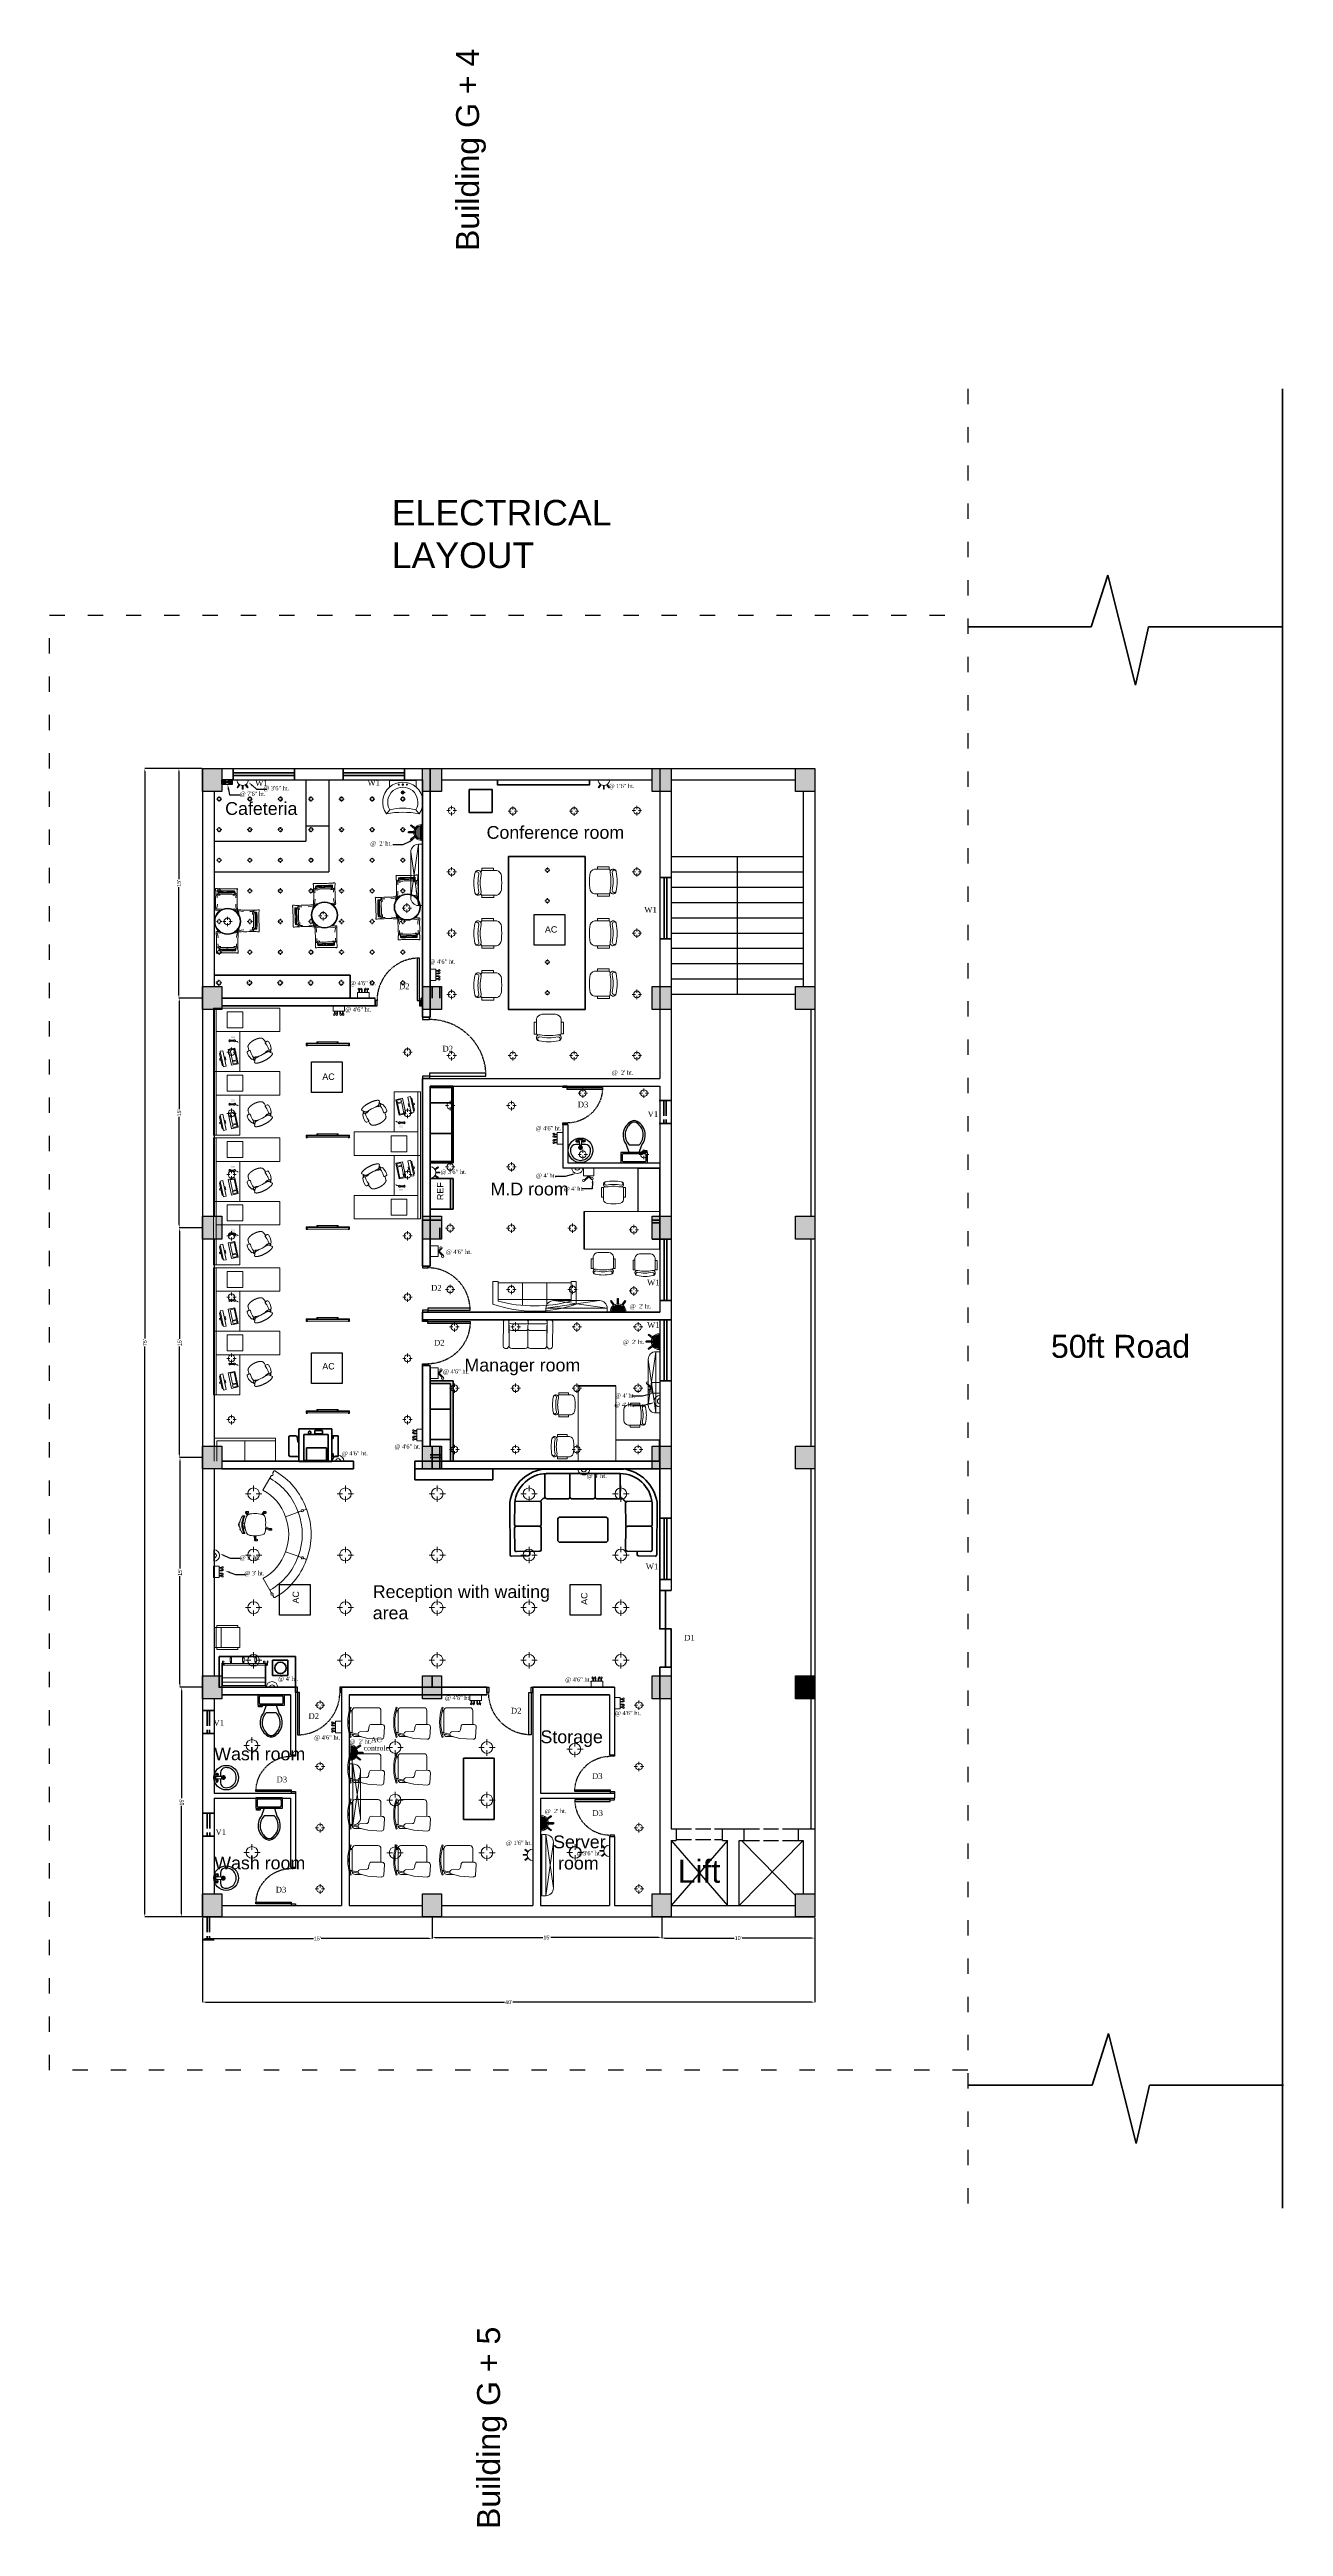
# Model space of a CAD drawing. Header units: inches. Extents: x 2702 to 16065, y 1501 to 3657.
# Drawn here: x 13105 to 14073, y 1501 to 3442 of the extents above; entities that cross this region are included whole.
import ezdxf
from ezdxf import colors
from ezdxf.entities.mleader import LeaderData, LeaderLine
from ezdxf.math import Vec2, Vec3

# ---------------------------------------------------------------- set-up
doc = ezdxf.new("R2010")
doc.units = ezdxf.units.IN
for name, pattern in [('ACAD_ISO02W100', [15, 12, -3]), ('ACAD_ISO03W100', [30, 12, -18]), ('HIDDEN4', [0.09375, 0.0625, -0.03125])]:
    doc.linetypes.add(name, pattern=pattern)
for name, color, linetype, lineweight in [('A-FURNITURE', 255, 'Continuous', 5), ('changing', 45, 'Continuous', 25), ('ELECTRICAL POINTS', 7, 'Continuous', 25), ('LIGHTS', 1, 'Continuous', 25), ('muebles', 17, 'Continuous', 0), ('www.cadblocksfree.com', 7, 'Continuous', 9)]:
    doc.layers.add(name, color=color, linetype=linetype, lineweight=lineweight)
for name, color, linetype in [('dimensions', 210, 'Continuous'), ('Layer1', 7, 'Continuous'), ('sanitary', 110, 'Continuous'), ('text', 10, 'Continuous')]:
    doc.layers.add(name, color=color, linetype=linetype)
doc.styles.add('NEG3', font='arial.ttf')
doc.styles.get("Standard").update_dxf_attribs({"font": 'arial.ttf'})
doc.dimstyles.new('ISO-25', dxfattribs={"dimtxt": 3, "dimasz": 2.5, "dimexe": 0, "dimexo": 0.625, "dimtad": 0, "dimlunit": 4, "dimtxsty": 'Standard', "dimcen": 2.5, "dimadec": 0, "dimazin": 0, "dimtfac": 1, "dimtmove": 0, "dimatfit": 3, "dimfxl": 1, "dimarcsym": 0})

# ---------------------------------------------------------------- blocks, each defined once
blk = doc.blocks.new('*D124')
at = {"layer": 'Defpoints', "color": 0, "transparency": 16777216}
for p in [(13224.9, 1978.2), (13704.9, 1978.2), (13704.9, 1911.4)]:
    blk.add_point(p, dxfattribs=at)
at = {"layer": 'dimensions', "color": 0, "lineweight": -2, "transparency": 16777216}
for p, q in [((13224.9, 1977.6), (13224.9, 1911.4)), ((13704.9, 1977.6), (13704.9, 1911.4)), ((13227.4, 1911.4), (13461.6, 1911.4)), ((13702.4, 1911.4), (13468.1, 1911.4))]:
    blk.add_line(p, q, dxfattribs=at)
at = {"layer": 'dimensions', "color": 0, "transparency": 16777216}
for points in [[(13227.4, 1911.9), (13227.4, 1911), (13224.9, 1911.4)], [(13702.4, 1911.9), (13702.4, 1911), (13704.9, 1911.4)]]:
    blk.add_solid(points, dxfattribs=at)
at = {"layer": 'dimensions', "color": 0, "transparency": 16777216, "insert": (13464.9, 1911.4), "char_height": 3, "attachment_point": 5}
blk.add_mtext("40'", dxfattribs=at)
blk = doc.blocks.new('*D125')
at = {"layer": 'Defpoints', "color": 0, "transparency": 16777216}
for p in [(13224.9, 1978.2), (13404.9, 1978.2), (13404.9, 1961.3)]:
    blk.add_point(p, dxfattribs=at)
at = {"layer": 'dimensions', "color": 0, "lineweight": -2, "transparency": 16777216}
for p, q in [((13224.9, 1977.6), (13224.9, 1961.3)), ((13227.4, 1961.3), (13311.8, 1961.3)), ((13402.4, 1961.3), (13317.9, 1961.3)), ((13404.9, 1977.6), (13404.9, 1961.3))]:
    blk.add_line(p, q, dxfattribs=at)
at = {"layer": 'dimensions', "color": 0, "transparency": 16777216}
for points in [[(13227.4, 1961.7), (13227.4, 1960.8), (13224.9, 1961.3)], [(13402.4, 1961.7), (13402.4, 1960.8), (13404.9, 1961.3)]]:
    blk.add_solid(points, dxfattribs=at)
at = {"layer": 'dimensions', "color": 0, "transparency": 16777216, "insert": (13314.9, 1961.3), "char_height": 3, "attachment_point": 5}
blk.add_mtext("15'", dxfattribs=at)
blk = doc.blocks.new('*D126')
at = {"layer": 'Defpoints', "color": 0, "transparency": 16777216}
for p in [(13404.9, 1978.2), (13584.9, 1978.2), (13584.9, 1962.1)]:
    blk.add_point(p, dxfattribs=at)
at = {"layer": 'dimensions', "color": 0, "lineweight": -2, "transparency": 16777216}
for p, q in [((13404.9, 1977.6), (13404.9, 1962.1)), ((13407.4, 1962.1), (13491.8, 1962.1)), ((13582.4, 1962.1), (13497.9, 1962.1)), ((13584.9, 1977.6), (13584.9, 1962.1))]:
    blk.add_line(p, q, dxfattribs=at)
at = {"layer": 'dimensions', "color": 0, "transparency": 16777216}
for points in [[(13407.4, 1962.5), (13407.4, 1961.7), (13404.9, 1962.1)], [(13582.4, 1962.5), (13582.4, 1961.7), (13584.9, 1962.1)]]:
    blk.add_solid(points, dxfattribs=at)
at = {"layer": 'dimensions', "color": 0, "transparency": 16777216, "insert": (13494.9, 1962.1), "char_height": 3, "attachment_point": 5}
blk.add_mtext("15'", dxfattribs=at)
blk = doc.blocks.new('*D122')
at = {"layer": 'Defpoints', "color": 0, "transparency": 16777216}
for p in [(13584.9, 1978.2), (13704.9, 1978.2), (13704.9, 1961.6)]:
    blk.add_point(p, dxfattribs=at)
at = {"layer": 'dimensions', "color": 0, "lineweight": -2, "transparency": 16777216}
for p, q in [((13584.9, 1977.6), (13584.9, 1961.6)), ((13587.4, 1961.6), (13641.8, 1961.6)), ((13702.4, 1961.6), (13647.9, 1961.6)), ((13704.9, 1977.6), (13704.9, 1961.6))]:
    blk.add_line(p, q, dxfattribs=at)
at = {"layer": 'dimensions', "color": 0, "transparency": 16777216}
for points in [[(13587.4, 1962.1), (13587.4, 1961.2), (13584.9, 1961.6)], [(13702.4, 1962.1), (13702.4, 1961.2), (13704.9, 1961.6)]]:
    blk.add_solid(points, dxfattribs=at)
at = {"layer": 'dimensions', "color": 0, "transparency": 16777216, "insert": (13644.9, 1961.6), "char_height": 3, "attachment_point": 5}
blk.add_mtext("10'", dxfattribs=at)
blk = doc.blocks.new('*D123')
at = {"layer": 'Defpoints', "color": 0, "transparency": 16777216}
for p in [(13179.6, 2878.2), (13224.9, 2878.2), (13224.9, 1978.2)]:
    blk.add_point(p, dxfattribs=at)
at = {"layer": 'dimensions', "color": 0, "lineweight": -2, "transparency": 16777216}
for p, q in [((13224.2, 2878.2), (13179.6, 2878.2)), ((13179.6, 2875.7), (13179.6, 2431.4)), ((13179.6, 1980.7), (13179.6, 2425.1)), ((13224.2, 1978.2), (13179.6, 1978.2))]:
    blk.add_line(p, q, dxfattribs=at)
at = {"layer": 'dimensions', "color": 0, "transparency": 16777216}
for points in [[(13179.2, 2875.7), (13180, 2875.7), (13179.6, 2878.2)], [(13179.2, 1980.7), (13180, 1980.7), (13179.6, 1978.2)]]:
    blk.add_solid(points, dxfattribs=at)
at = {"layer": 'dimensions', "color": 0, "lineweight": 100, "transparency": 16777216, "insert": (13179.6, 2428.2), "char_height": 3, "attachment_point": 5, "rotation": 90}
blk.add_mtext("75'", dxfattribs=at)
blk = doc.blocks.new('*D127')
at = {"layer": 'Defpoints', "color": 0, "transparency": 16777216}
for p in [(13208.5, 2158.2), (13224.9, 2158.2), (13224.9, 1978.2)]:
    blk.add_point(p, dxfattribs=at)
at = {"layer": 'dimensions', "color": 0, "lineweight": -2, "transparency": 16777216}
for p, q in [((13224.2, 2158.2), (13208.5, 2158.2)), ((13208.5, 2155.7), (13208.5, 2071.3)), ((13208.5, 1980.7), (13208.5, 2065.2)), ((13224.2, 1978.2), (13208.5, 1978.2))]:
    blk.add_line(p, q, dxfattribs=at)
at = {"layer": 'dimensions', "color": 0, "transparency": 16777216}
for points in [[(13208.1, 2155.7), (13208.9, 2155.7), (13208.5, 2158.2)], [(13208.1, 1980.7), (13208.9, 1980.7), (13208.5, 1978.2)]]:
    blk.add_solid(points, dxfattribs=at)
at = {"layer": 'dimensions', "color": 0, "lineweight": 100, "transparency": 16777216, "insert": (13208.5, 2068.2), "char_height": 3, "attachment_point": 5, "rotation": 90}
blk.add_mtext("15'", dxfattribs=at)
blk = doc.blocks.new('*D128')
at = {"layer": 'Defpoints', "color": 0, "transparency": 16777216}
for p in [(13207.2, 2338.2), (13224.9, 2338.2), (13224.9, 2158.2)]:
    blk.add_point(p, dxfattribs=at)
at = {"layer": 'dimensions', "color": 0, "lineweight": -2, "transparency": 16777216}
for p, q in [((13224.2, 2338.2), (13207.2, 2338.2)), ((13207.2, 2335.7), (13207.2, 2251.3)), ((13207.2, 2160.7), (13207.2, 2245.2)), ((13224.2, 2158.2), (13207.2, 2158.2))]:
    blk.add_line(p, q, dxfattribs=at)
at = {"layer": 'dimensions', "color": 0, "transparency": 16777216}
for points in [[(13206.8, 2335.7), (13207.6, 2335.7), (13207.2, 2338.2)], [(13206.8, 2160.7), (13207.6, 2160.7), (13207.2, 2158.2)]]:
    blk.add_solid(points, dxfattribs=at)
at = {"layer": 'dimensions', "color": 0, "lineweight": 100, "transparency": 16777216, "insert": (13207.2, 2248.2), "char_height": 3, "attachment_point": 5, "rotation": 90}
blk.add_mtext("15'", dxfattribs=at)
blk = doc.blocks.new('*D129')
at = {"layer": 'Defpoints', "color": 0, "transparency": 16777216}
for p in [(13206.9, 2518.2), (13224.9, 2518.2), (13224.9, 2338.2)]:
    blk.add_point(p, dxfattribs=at)
at = {"layer": 'dimensions', "color": 0, "lineweight": -2, "transparency": 16777216}
for p, q in [((13224.2, 2518.2), (13206.9, 2518.2)), ((13206.9, 2515.7), (13206.9, 2431.3)), ((13206.9, 2340.7), (13206.9, 2425.2)), ((13224.2, 2338.2), (13206.9, 2338.2))]:
    blk.add_line(p, q, dxfattribs=at)
at = {"layer": 'dimensions', "color": 0, "transparency": 16777216}
for points in [[(13206.5, 2515.7), (13207.3, 2515.7), (13206.9, 2518.2)], [(13206.5, 2340.7), (13207.3, 2340.7), (13206.9, 2338.2)]]:
    blk.add_solid(points, dxfattribs=at)
at = {"layer": 'dimensions', "color": 0, "lineweight": 100, "transparency": 16777216, "insert": (13206.9, 2428.2), "char_height": 3, "attachment_point": 5, "rotation": 90}
blk.add_mtext("15'", dxfattribs=at)
blk = doc.blocks.new('*D130')
at = {"layer": 'Defpoints', "color": 0, "transparency": 16777216}
for p in [(13206.6, 2698.2), (13224.9, 2698.2), (13224.9, 2518.2)]:
    blk.add_point(p, dxfattribs=at)
at = {"layer": 'dimensions', "color": 0, "lineweight": -2, "transparency": 16777216}
for p, q in [((13224.2, 2698.2), (13206.6, 2698.2)), ((13206.6, 2695.7), (13206.6, 2611.3)), ((13206.6, 2520.7), (13206.6, 2605.2)), ((13224.2, 2518.2), (13206.6, 2518.2))]:
    blk.add_line(p, q, dxfattribs=at)
at = {"layer": 'dimensions', "color": 0, "transparency": 16777216}
for points in [[(13206.2, 2695.7), (13207, 2695.7), (13206.6, 2698.2)], [(13206.2, 2520.7), (13207, 2520.7), (13206.6, 2518.2)]]:
    blk.add_solid(points, dxfattribs=at)
at = {"layer": 'dimensions', "color": 0, "lineweight": 100, "transparency": 16777216, "insert": (13206.6, 2608.2), "char_height": 3, "attachment_point": 5, "rotation": 90}
blk.add_mtext("15'", dxfattribs=at)
blk = doc.blocks.new('*D131')
at = {"layer": 'Defpoints', "color": 0, "transparency": 16777216}
for p in [(13206.3, 2878.2), (13224.9, 2878.2), (13224.9, 2698.2)]:
    blk.add_point(p, dxfattribs=at)
at = {"layer": 'dimensions', "color": 0, "lineweight": -2, "transparency": 16777216}
for p, q in [((13224.2, 2878.2), (13206.3, 2878.2)), ((13206.3, 2875.7), (13206.3, 2791.3)), ((13206.3, 2700.7), (13206.3, 2785.2)), ((13224.2, 2698.2), (13206.3, 2698.2))]:
    blk.add_line(p, q, dxfattribs=at)
at = {"layer": 'dimensions', "color": 0, "transparency": 16777216}
for points in [[(13205.9, 2875.7), (13206.8, 2875.7), (13206.3, 2878.2)], [(13205.9, 2700.7), (13206.8, 2700.7), (13206.3, 2698.2)]]:
    blk.add_solid(points, dxfattribs=at)
at = {"layer": 'dimensions', "color": 0, "lineweight": 100, "transparency": 16777216, "insert": (13206.3, 2788.2), "char_height": 3, "attachment_point": 5, "rotation": 90}
blk.add_mtext("15'", dxfattribs=at)
blk = doc.blocks.new('Toilet - top')
for p, q in [((-10, -8.5), (-8, -8.5)), ((-10, -9.5), (-10, -8.5)), ((-7, -9.5), (-10, -9.5)), ((-8, -8.5), (-8, -8)), ((-7, -8), (-7, -9.5)), ((-4, -8), (-6, -14)), ((4, -14), (-4, -14)), ((4, -8), (6, -14)), ((9.5, -6), (9.5, -2))]:
    blk.add_line(p, q)
blk.add_lwpolyline([(10.5, -8), (10.5, 0), (-10.5, 0), (-10.5, -8)], close=True)
for points in [[(-9.5, -2), (-9.5, -6)], [(8.5, -1), (-8.5, -1)], [(-8.5, -7), (8.5, -7)]]:
    blk.add_lwpolyline(points)
for centre, radius, start, end in [((-8.6, -1.9), 0.884, 81.8699, 188.1301), ((-8.6, -6.1), 0.884, 171.8699, 278.1301), ((3.5, -21.6), 12.2, 141.4691, 247.9714), ((4.2, -21.8), 11.3, 136.3677, 238.9468), ((-3.5, -21.6), 12.2, 292.0284, 38.5307), ((-4.2, -21.8), 11.3, 301.053, 43.6321), ((8.6, -1.9), 0.884, 351.8699, 98.1301), ((8.6, -6.1), 0.884, 261.8699, 8.1301), ((0, -27.9), 4, 245.7318, 294.2682), ((0, -29), 4, 254.8605, 285.1395)]:
    blk.add_arc(centre, radius, start, end)
blk = doc.blocks.new('CH3')
for p, q in [((-259, 349), (-259, 141)), ((-218, 349), (-259, 349)), ((-218, 142), (-218, 349)), ((-218, 89), (-218, 163)), ((259, 350), (218, 350)), ((218, 350), (218, 142)), ((218, 87), (218, 162)), ((259, 142), (259, 350))]:
    blk.add_line(p, q)
at = {"linetype": 'Continuous'}
for p, q in [((-218, 141), (-259, 141)), ((259, 142), (218, 142))]:
    blk.add_line(p, q, dxfattribs=at)
for centre, radius, start, end in [((-163, 416), 55.3, 99.8988, 279.7522), ((-166, 436), 35.2, 94.9128, 274.9128), ((0, -348), 836, 78.0899, 101.9101), ((163, 416), 55.3, 260.2478, 80.1012), ((159, 437), 36.2, 265.0872, 70.3213), ((-111, 115), 111, 193.2566, 265.9234), ((-4, -349), 766, 78.0112, 101.9888), ((18, -535), 913, 91.1567, 100.8714), ((0, 1666), 1666, 265.9234, 274.0766), ((-18, -535), 913, 79.1286, 88.8433), ((111, 115), 111, 274.0766, 345.8334)]:
    blk.add_arc(centre, radius, start, end, dxfattribs=at)
for centre, start, end in [((-181, 309), 90.7226, 132.8382), ((180, 309), 47.1618, 87.5717)]:
    blk.add_arc(centre, 54.9, start, end)
blk = doc.blocks.new('con tab')
at = {"layer": 'A-FURNITURE', "color": 0, "lineweight": 100}
blk.add_lwpolyline([(4432.9, 2809.2), (4432.9, 2689.2), (4372.9, 2689.2), (4372.9, 2809.2)], close=True, dxfattribs=at)
at = {"color": 0, "xscale": 0.04466668239768105, "yscale": 0.04466668239768105, "zscale": 0.04466668239768105}
for p, rotation in [((4367.5, 2788.5), 89.99999999999999), ((4436.3, 2789.6), 270), ((4367.5, 2749), 89.99999999999999), ((4436.3, 2749), 270), ((4367.5, 2708.3), 89.99999999999999), ((4436.3, 2709.5), 270), ((4404.4, 2685.7), 180)]:
    blk.add_blockref('CH3', p, dxfattribs=dict(at, rotation=rotation))
blk = doc.blocks.new('silla-27')
at = {"layer": 'muebles', "color": 7, "lineweight": 0, "ltscale": 0.06, "true_color": 0xffffff}
for p, q in [((88.028, 38.088), (88.028, 37.688)), ((88.078, 38.138), (88.318, 38.138)), ((88.022, 37.623), (88.016, 37.604)), ((88.466, 37.638), (88.078, 37.638)), ((88.529, 37.795), (88.529, 37.688)), ((88.535, 37.623), (88.541, 37.604))]:
    blk.add_line(p, q, dxfattribs=at)
at = {"layer": 'muebles', "color": 7, "lineweight": 0, "true_color": 0xffffff}
for p, q in [((88.318, 38.16), (88.316, 37.974)), ((88.35, 37.934), (88.409, 37.924)), ((88.536, 38.188), (88.361, 38.199)), ((88.442, 37.886), (88.448, 37.769)), ((88.52, 37.762), (88.559, 37.911)), ((88.559, 37.911), (88.573, 38.145)), ((88.078, 37.638), (88.078, 37.606)), ((88.098, 37.638), (88.098, 37.602)), ((88.486, 37.74), (88.459, 37.602)), ((88.459, 37.638), (88.459, 37.602)), ((88.491, 37.74), (88.478, 37.74)), ((88.507, 37.745), (88.48, 37.607))]:
    blk.add_line(p, q, dxfattribs=at)
at = {"layer": 'muebles', "color": 7, "lineweight": 0, "ltscale": 0.06, "true_color": 0xffffff}
for centre, radius, start, end in [((88.078, 38.088), 0.05, 90, 180), ((88.279, 38.403), 0.841, 251.8194, 288.1806), ((88.279, 38.403), 0.821, 251.8194, 288.1806), ((88.078, 37.688), 0.05, 180, 270), ((88.479, 37.688), 0.05, 278.8356, 0)]:
    blk.add_arc(centre, radius, start, end, dxfattribs=at)
at = {"layer": 'muebles', "color": 7, "lineweight": 0, "true_color": 0xffffff}
for centre, radius, start, end in [((88.356, 37.973), 0.04, 179.3804, 260.5493), ((88.358, 38.159), 0.04, 86.1907, 179.3804), ((88.402, 37.884), 0.04, 2.866, 80.5493), ((88.533, 38.148), 0.04, 356.6293, 86.1907), ((88.478, 37.77), 0.03, 182.866, 270), ((88.491, 37.77), 0.03, 270, 345.2388)]:
    blk.add_arc(centre, radius, start, end, dxfattribs=at)
blk = doc.blocks.new('chair')
at = {"xscale": 45.16169396645301, "yscale": 45.15961764463297, "zscale": 45.16169396645301, "rotation": 89.99999999999999}
blk.add_blockref('silla-27', (1699, -3975.2), dxfattribs=at)
blk = doc.blocks.new('office tab')
for p, q in [((4401.4, 2548.2), (4401.4, 2464.2)), ((4443.4, 2548.2), (4443.4, 2464.2))]:
    blk.add_line(p, q)
at = {"color": 0}
blk.add_line((4491.4, 2548.2), (4491.4, 2524.2), dxfattribs=at)
at = {"color": 0, "lineweight": 100}
blk.add_line((4401.4, 2464.2), (4443.4, 2464.2), dxfattribs=at)
at = {"layer": 'sanitary', "color": 0}
for p, q in [((4401.4, 2548.2), (4491.4, 2548.2)), ((4443.4, 2524.2), (4491.4, 2524.2))]:
    blk.add_line(p, q, dxfattribs=at)
at = {"color": 0, "xscale": 0.05165857493706992, "yscale": 0.05165857493706992, "zscale": 0.05165857493706992}
for p, rotation in [((4396.4, 2531.9), 89.99999999999999), ((4397.9, 2485.3), 89.99999999999999), ((4452.1, 2496.7), 270)]:
    blk.add_blockref('CH3', p, dxfattribs=dict(at, rotation=rotation))
blk = doc.blocks.new('AP00XXXX$0$A$C53421247')
at = {"color": 0}
for p, q in [((2, 245), (0, 325)), ((7, 368), (36, 460)), ((26, 220), (76, 217)), ((90, 476), (63, 478)), ((73, 477), (80, 503)), ((80, 503), (99, 534)), ((83, 159), (80, 217)), ((82, 595), (83, 598)), ((82, 593), (82, 595)), ((140, 501), (82, 587)), ((83, 598), (85, 600)), ((90, 114), (83, 159)), ((85, 600), (87, 604)), ((87, 604), (90, 607)), ((90, 607), (92, 609)), ((90, 111), (90, 114)), ((90, 110), (90, 111)), ((91, 107), (90, 110)), ((92, 105), (91, 107)), ((92, 609), (95, 612)), ((92, 102), (92, 105)), ((93, 100), (92, 102)), ((95, 493), (93, 475)), ((94, 98), (93, 100)), ((95, 96), (94, 98)), ((95, 612), (99, 614)), ((113, 514), (95, 493)), ((96, 93), (95, 96)), ((97, 91), (96, 93)), ((97, 312), (98, 282)), ((99, 89), (97, 91)), ((98, 280), (103, 245)), ((99, 614), (103, 617)), ((99, 534), (115, 538)), ((100, 87), (99, 89)), ((113, 453), (100, 394)), ((101, 84), (100, 87)), ((103, 82), (101, 84)), ((103, 617), (106, 619)), ((105, 80), (103, 82)), ((107, 78), (105, 80)), ((106, 619), (111, 621)), ((109, 76), (107, 78)), ((111, 73), (109, 76)), ((111, 621), (115, 624)), ((120, 459), (111, 457)), ((113, 72), (111, 73)), ((127, 514), (113, 514)), ((116, 69), (113, 72)), ((115, 624), (120, 626)), ((118, 67), (116, 69)), ((120, 65), (118, 67)), ((120, 626), (126, 628)), ((123, 459), (120, 459)), ((123, 63), (120, 65)), ((145, 454), (123, 459)), ((125, 60), (123, 63)), ((128, 59), (125, 60)), ((126, 628), (132, 630)), ((134, 510), (127, 514)), ((132, 57), (128, 59)), ((132, 630), (137, 632)), ((135, 54), (132, 57)), ((138, 53), (135, 54)), ((137, 632), (144, 634)), ((141, 51), (138, 53)), ((151, 491), (140, 501)), ((144, 49), (141, 51)), ((144, 634), (149, 636)), ((148, 47), (144, 49)), ((160, 452), (145, 454)), ((151, 45), (148, 47)), ((149, 636), (157, 638)), ((165, 488), (151, 491)), ((155, 44), (151, 45)), ((158, 42), (155, 44)), ((157, 638), (163, 639)), ((162, 40), (158, 42)), ((168, 452), (160, 452)), ((165, 38), (162, 40)), ((163, 639), (170, 641)), ((166, 452), (165, 488)), ((550, 463), (165, 488)), ((169, 36), (165, 38)), ((184, 457), (168, 452)), ((173, 34), (169, 36)), ((170, 641), (178, 643)), ((178, 33), (173, 34)), ((178, 643), (186, 644)), ((182, 31), (178, 33)), ((186, 30), (182, 31)), ((255, 473), (184, 457)), ((186, 644), (194, 646)), ((190, 28), (186, 30)), ((194, 27), (190, 28)), ((195, 486), (192, 459)), ((194, 646), (202, 647)), ((199, 25), (194, 27)), ((204, 24), (199, 25)), ((202, 647), (210, 648)), ((207, 22), (204, 24)), ((212, 21), (207, 22)), ((210, 648), (219, 649)), ((217, 19), (212, 21)), ((221, 18), (217, 19)), ((219, 649), (227, 650)), ((226, 17), (221, 18)), ((231, 16), (226, 17)), ((227, 650), (236, 651)), ((236, 15), (231, 16)), ((236, 651), (245, 652)), ((241, 14), (236, 15)), ((246, 13), (241, 14)), ((245, 652), (254, 652)), ((250, 11), (246, 13)), ((256, 10), (250, 11)), ((254, 652), (263, 653)), ((264, 474), (255, 473)), ((261, 9), (256, 10)), ((266, 8), (261, 9)), ((263, 653), (273, 653)), ((327, 478), (264, 474)), ((271, 8), (266, 8)), ((276, 7), (271, 8)), ((273, 653), (282, 654)), ((281, 6), (276, 7)), ((287, 5), (281, 6)), ((282, 654), (292, 654)), ((291, 4), (287, 5)), ((297, 4), (291, 4)), ((292, 654), (302, 654)), ((302, 4), (297, 4)), ((302, 654), (311, 654)), ((307, 2), (302, 4)), ((313, 2), (307, 2)), ((311, 654), (321, 654)), ((318, 2), (313, 2)), ((323, 1), (318, 2)), ((321, 654), (331, 654)), ((328, 1), (323, 1)), ((373, 474), (327, 478)), ((334, 1), (328, 1)), ((331, 654), (341, 654)), ((339, 1), (334, 1)), ((344, 0), (339, 1)), ((341, 654), (351, 653)), ((350, 1), (344, 0)), ((356, 0), (350, 1)), ((351, 653), (361, 653)), ((360, 0), (356, 0)), ((366, 0), (360, 0)), ((361, 653), (371, 652)), ((371, 0), (366, 0)), ((371, 652), (381, 652)), ((376, 1), (371, 0)), ((434, 465), (373, 474)), ((382, 0), (376, 1)), ((381, 652), (390, 651)), ((387, 1), (382, 0)), ((392, 1), (387, 1)), ((390, 651), (401, 650)), ((397, 1), (392, 1)), ((402, 1), (397, 1)), ((401, 650), (410, 649)), ((407, 2), (402, 1)), ((412, 2), (407, 2)), ((410, 649), (420, 648)), ((417, 3), (412, 2)), ((423, 3), (417, 3)), ((420, 648), (430, 646)), ((427, 4), (423, 3)), ((432, 4), (427, 4)), ((430, 646), (439, 646)), ((437, 6), (432, 4)), ((461, 459), (434, 465)), ((442, 6), (437, 6)), ((439, 646), (449, 644)), ((447, 7), (442, 6)), ((451, 8), (447, 7)), ((449, 644), (458, 642)), ((455, 9), (451, 8)), ((460, 9), (455, 9)), ((458, 642), (468, 641)), ((465, 10), (460, 9)), ((496, 446), (461, 459)), ((469, 12), (465, 10)), ((468, 641), (477, 639)), ((474, 12), (469, 12)), ((478, 13), (474, 12)), ((477, 639), (486, 637)), ((482, 15), (478, 13)), ((486, 16), (482, 15)), ((486, 637), (495, 636)), ((490, 17), (486, 16)), ((494, 18), (490, 17)), ((498, 19), (494, 18)), ((495, 636), (504, 634)), ((529, 434), (496, 446)), ((502, 21), (498, 19)), ((506, 22), (502, 21)), ((504, 634), (513, 632)), ((510, 23), (506, 22)), ((514, 25), (510, 23)), ((513, 632), (520, 630)), ((517, 27), (514, 25)), ((520, 28), (517, 27)), ((520, 465), (518, 438)), ((520, 630), (529, 627)), ((524, 30), (520, 28)), ((528, 31), (524, 30)), ((530, 33), (528, 31)), ((529, 627), (537, 625)), ((545, 430), (529, 434)), ((533, 35), (530, 33)), ((537, 36), (533, 35)), ((537, 625), (545, 623)), ((539, 38), (537, 36)), ((542, 40), (539, 38)), ((545, 42), (542, 40)), ((545, 623), (552, 620)), ((545, 430), (550, 463)), ((564, 429), (545, 430)), ((547, 43), (545, 42)), ((550, 46), (547, 43)), ((550, 463), (564, 465)), ((552, 47), (550, 46)), ((552, 620), (559, 618)), ((555, 49), (552, 47)), ((557, 51), (555, 49)), ((559, 53), (557, 51)), ((559, 618), (566, 616)), ((561, 55), (559, 53)), ((563, 57), (561, 55)), ((565, 59), (563, 57)), ((564, 465), (576, 474)), ((588, 432), (564, 429)), ((567, 61), (565, 59)), ((566, 616), (573, 614)), ((568, 63), (567, 61)), ((569, 65), (568, 63)), ((571, 67), (569, 65)), ((572, 70), (571, 67)), ((573, 71), (572, 70)), ((573, 614), (580, 611)), ((574, 74), (573, 71)), ((575, 76), (574, 74)), ((576, 78), (575, 76)), ((576, 474), (643, 549)), ((577, 81), (576, 78)), ((577, 82), (590, 128)), ((577, 82), (577, 81)), ((580, 611), (586, 608)), ((588, 250), (580, 218)), ((585, 483), (591, 485)), ((586, 608), (592, 605)), ((591, 432), (588, 432)), ((593, 282), (588, 252)), ((590, 128), (600, 187)), ((591, 485), (604, 482)), ((597, 428), (591, 432)), ((592, 605), (597, 603)), ((595, 413), (600, 364)), ((597, 603), (603, 600)), ((602, 186), (655, 183)), ((603, 600), (608, 597)), ((604, 482), (620, 461)), ((618, 502), (606, 508)), ((608, 597), (613, 595)), ((613, 595), (617, 591)), ((617, 591), (621, 588)), ((633, 471), (618, 502)), ((620, 461), (621, 444)), ((621, 588), (625, 586)), ((650, 442), (623, 444)), ((625, 586), (629, 582)), ((629, 582), (632, 580)), ((632, 580), (635, 576)), ((636, 460), (633, 471)), ((635, 576), (637, 574)), ((638, 443), (636, 460)), ((637, 574), (639, 571)), ((639, 571), (641, 568)), ((641, 568), (642, 565)), ((642, 565), (643, 562)), ((643, 562), (644, 559)), ((644, 559), (645, 556)), ((645, 556), (645, 553)), ((690, 327), (673, 421)), ((682, 205), (691, 283))]:
    blk.add_line(p, q, dxfattribs=at)
for centre, radius, start, end in [((153, 324), 152, 163.11743, 179.44561), ((28, 245), 25.4, 180.17772, 266.50993), ((60, 452), 25.4, 85.17771, 163.41804), ((78, 242), 25.4, 266.50993, 4.83558), ((88, 591), 6.35, 164.39288, 214.02905), ((87, 451), 25.4, 6.37573, 85.17771), ((446, 342), 350, 171.20665, 184.75356), ((124, 283), 25.4, 182.6801, 187.81986), ((604, 212), 25.4, 165.2, 266.50993), ((563, 256), 25.4, 345.20001, 350.33976), ((251, 353), 350, 348.2663, 1.81322), ((620, 418), 25.4, 85.20798, 169.23492), ((620, 418), 25.4, 169.23492, 190.89133), ((638, 553), 6.35, 318.25552, 357.11489), ((648, 417), 25.4, 9.90243, 85.20798), ((657, 209), 25.4, 266.50993, 353.57426), ((539, 300), 152, 353.57426, 9.90243)]:
    blk.add_arc(centre, radius, start, end, dxfattribs=at)
blk = doc.blocks.new('A$C6978789A')
at = {"color": 0}
for p, q in [((-1.628, 0), (-1.628, 1.736)), ((-1.012, 1.736), (-1.628, 1.736)), ((-1.012, 0.072), (-1.012, 1.736)), ((0.036, 0), (0.036, 1.736)), ((0.652, 1.736), (0.036, 1.736)), ((0.652, 0.072), (0.652, 1.736)), ((0.036, 0.688), (-1.012, 0.688)), ((0.036, 0.688), (0.036, 0.072)), ((1.7, 0.688), (0.652, 0.688)), ((1.7, 0.688), (1.7, 0.072)), ((0.036, 0.072), (-1.628, 0.072)), ((0.036, 0.072), (-1.628, 0.072)), ((0.036, 0), (-1.628, 0)), ((0.036, 0), (-1.628, 0)), ((0.036, 0), (-1.628, 0)), ((-0.89, 0.541), (-0.89, 0.541)), ((-0.89, 0.517), (-0.89, 0.517)), ((-0.89, 0.494), (-0.89, 0.494)), ((-0.89, 0.471), (-0.89, 0.471)), ((-0.866, 0.541), (-0.866, 0.541)), ((-0.866, 0.517), (-0.866, 0.517)), ((-0.866, 0.494), (-0.866, 0.494)), ((-0.866, 0.471), (-0.866, 0.471)), ((-0.843, 0.541), (-0.843, 0.541)), ((-0.843, 0.517), (-0.843, 0.517)), ((-0.843, 0.494), (-0.843, 0.494)), ((-0.843, 0.471), (-0.843, 0.471)), ((-0.783, 0.429), (-0.783, 0.553)), ((-0.762, 0.577), (-0.753, 0.606)), ((-0.758, 0.61), (-0.743, 0.615)), ((-0.758, 0.429), (-0.758, 0.553)), ((-0.753, 0.62), (-0.738, 0.625)), ((-0.748, 0.63), (-0.733, 0.635)), ((-0.743, 0.64), (-0.728, 0.645)), ((-0.577, 0.558), (-0.168, 0.645)), ((-0.54, 0.386), (-0.577, 0.558)), ((-0.55, 0.541), (-0.271, 0.601)), ((-0.527, 0.433), (-0.55, 0.541)), ((-0.131, 0.473), (-0.54, 0.386)), ((-0.248, 0.493), (-0.527, 0.433)), ((-0.46, 0.181), (-0.457, 0.168)), ((-0.457, 0.168), (-0.439, 0.157)), ((-0.439, 0.157), (-0.129, 0.223)), ((-0.271, 0.601), (-0.248, 0.493)), ((-0.249, 0.605), (-0.185, 0.619)), ((-0.226, 0.498), (-0.249, 0.605)), ((-0.162, 0.512), (-0.226, 0.498)), ((-0.185, 0.619), (-0.162, 0.512)), ((-0.168, 0.645), (-0.131, 0.473)), ((-0.129, 0.223), (-0.117, 0.241)), ((-0.12, 0.254), (-0.117, 0.241)), ((1.7, 0), (0, 0)), ((1.7, 0.072), (0.036, 0.072)), ((1.7, 0.072), (0.036, 0.072)), ((0.036, 0), (0.036, 0.072)), ((1.7, 0), (0.036, 0)), ((0.774, 0.541), (0.774, 0.541)), ((0.774, 0.517), (0.774, 0.517)), ((0.774, 0.494), (0.774, 0.494)), ((0.774, 0.471), (0.774, 0.471)), ((0.798, 0.541), (0.798, 0.541)), ((0.798, 0.517), (0.798, 0.517)), ((0.798, 0.494), (0.798, 0.494)), ((0.798, 0.471), (0.798, 0.471)), ((0.821, 0.541), (0.821, 0.541)), ((0.821, 0.517), (0.821, 0.517)), ((0.821, 0.494), (0.821, 0.494)), ((0.821, 0.471), (0.821, 0.471)), ((0.881, 0.429), (0.881, 0.553)), ((0.902, 0.577), (0.911, 0.606)), ((0.906, 0.61), (0.921, 0.615)), ((0.906, 0.429), (0.906, 0.553)), ((0.911, 0.62), (0.926, 0.625)), ((0.916, 0.63), (0.931, 0.635)), ((0.921, 0.64), (0.936, 0.645)), ((1.088, 0.558), (1.496, 0.645)), ((1.124, 0.386), (1.088, 0.558)), ((1.114, 0.541), (1.393, 0.601)), ((1.137, 0.433), (1.114, 0.541)), ((1.533, 0.473), (1.124, 0.386)), ((1.416, 0.493), (1.137, 0.433)), ((1.204, 0.181), (1.207, 0.168)), ((1.207, 0.168), (1.225, 0.157)), ((1.225, 0.157), (1.535, 0.223)), ((1.393, 0.601), (1.416, 0.493)), ((1.415, 0.605), (1.479, 0.619)), ((1.438, 0.498), (1.415, 0.605)), ((1.502, 0.512), (1.438, 0.498)), ((1.479, 0.619), (1.502, 0.512)), ((1.496, 0.645), (1.533, 0.473)), ((1.535, 0.223), (1.547, 0.241)), ((1.544, 0.254), (1.547, 0.241)), ((1.7, 0), (1.7, 0.072)), ((1.7, 0), (0.036, 0))]:
    blk.add_line(p, q, dxfattribs=at)
for points in [[(-1.111, 0.36), (-1.532, 0.36), (-1.532, 0.764), (-1.111, 0.764)], [(0.548, 0.36), (0.127, 0.36), (0.127, 0.764), (0.548, 0.764)], [(-0.509, 0.244), (-0.101, 0.331), (-0.086, 0.261), (-0.494, 0.174)], [(-0.349, 0.308), (-0.273, 0.324), (-0.267, 0.296), (-0.343, 0.28)], [(-0.303, 0.186), (-0.265, 0.194), (-0.259, 0.166), (-0.297, 0.158)], [(1.155, 0.244), (1.563, 0.331), (1.578, 0.261), (1.17, 0.174)], [(1.315, 0.308), (1.391, 0.324), (1.397, 0.296), (1.321, 0.28)], [(1.361, 0.186), (1.399, 0.194), (1.405, 0.166), (1.367, 0.158)]]:
    blk.add_lwpolyline(points, close=True, dxfattribs=at)
for centre, start, end in [((-0.771, 0.553), 298.49146, 241.50854), ((-0.771, 0.429), 118.49146, 61.50854), ((0.893, 0.553), 298.49146, 241.50854), ((0.893, 0.429), 118.49146, 61.50854)]:
    blk.add_arc(centre, 0.026, start, end, dxfattribs=at)
at = {"color": 0, "xscale": -0.0009244712992276988, "yscale": 0.0009244712990721382, "zscale": 0.0009244712990936547, "rotation": 294.0917746407043}
for p in [(-0.666, 0.787), (0.998, 0.787)]:
    blk.add_blockref('AP00XXXX$0$A$C53421247', p, dxfattribs=at)
blk = doc.blocks.new('Revolution Counter Top Element 1461100')
at = {"color": 0}
for p, q in [((-20, 54), (-43, 117)), ((1620, 54), (1643, 117)), ((209, -573), (20, -54)), ((1391, -573), (1580, -54))]:
    blk.add_line(p, q, dxfattribs=at)
blk.add_circle((0, 0), 38, dxfattribs=at)
for centre, radius, start, end in [((-19, 126), 25, 110.17871, 200), ((800, -2103), 2400, 69.82129, 110.17871), ((4, 63), 25, 200, 266.62013), ((1600, 0), 38, 93.37987, 226.62013), ((1596, 63), 25, 273.37987, 340), ((1619, 126), 25, 340, 69.82129), ((43, -46), 25, 133.37987, 200), ((66, -109), 25, 200, 290.19953), ((800, -2103), 2100, 69.80047, 110.19953), ((800, -2103), 1640, 68.86822, 111.13178), ((1534, -109), 25, 249.80047, 340), ((1557, -46), 25, 340, 46.62013)]:
    blk.add_arc(centre, radius, start, end, dxfattribs=at)
blk = doc.blocks.new('Revolution 120° reception counter')
at = {"color": 0, "xscale": -1}
for p, rotation in [((697, 1333), 39.9999999999224), ((3523, 305), 320.0000000000776)]:
    blk.add_blockref('Revolution Counter Top Element 1461100', p, dxfattribs=dict(at, rotation=rotation))
at = {"color": 0}
blk.add_blockref('Revolution Counter Top Element 1461100', (697, 1333), dxfattribs=at)
blk = doc.blocks.new('chair 053')
at = {"color": 0, "linetype": 'Continuous'}
for p, q in [((-630, 107), (-668, 107)), ((-668, 107), (-668, 80)), ((-668, 80), (-629, 80)), ((-659, 107), (-630, 107)), ((-659, 80), (-629, 80)), ((-627, 112), (-655, 112)), ((-627, 75), (-655, 75)), ((-638, 99), (-544, 68)), ((-545, 50), (-625, 79)), ((-616, 107), (-542, 85)), ((-334, 319), (-379, 319)), ((-379, 319), (-379, 292)), ((-379, 292), (-348, 292)), ((-370, 319), (-334, 319)), ((-370, 292), (-348, 292)), ((-338, 324), (-366, 324)), ((-349, 287), (-366, 287)), ((-351, 220), (-348, 301)), ((-334, 319), (-334, 221)), ((-319, 301), (-317, 221)), ((-135, 82), (-102, 92)), ((-97, 77), (-132, 66)), ((-94, 61), (-128, 48)), ((-126, 33), (-90, 33)), ((-121, 175), (-99, 177)), ((-30, 99), (-39, 95)), ((-16, 37), (-16, -38)), ((-16, 18), (-4, 18)), ((0, 15), (0, -15)), ((-519, -230), (-556, -230)), ((-556, -230), (-556, -257)), ((-556, -257), (-523, -257)), ((-547, -230), (-519, -230)), ((-547, -257), (-523, -257)), ((-516, -225), (-543, -225)), ((-515, -262), (-543, -262)), ((-522, -235), (-494, -193)), ((-521, -259), (-478, -198)), ((-461, -203), (-499, -252)), ((-168, -252), (-205, -205)), ((-184, -232), (-200, -232)), ((-200, -232), (-200, -259)), ((-200, -259), (-163, -259)), ((-146, -259), (-191, -196)), ((-191, -232), (-184, -232)), ((-191, -259), (-163, -259)), ((-159, -263), (-186, -263)), ((-179, -185), (-145, -235)), ((-126, -33), (-90, -33)), ((-99, -177), (-121, -175)), ((-4, -18), (-16, -18))]:
    blk.add_line(p, q, dxfattribs=at)
for centre, major_axis, start_param, end_param in [((-655, 107), (-4.56, 0), -1.57072, 0.000076), ((-655, 80), (4.56, 0), 3.141516, 4.712313), ((-623, 94), (-14.9, 0), 4.166187, 7.771495), ((-627, 107), (4.56, 0), 0.317294, 1.570596), ((-627, 80), (4.56, 0), 4.712096, 5.950193), ((-6, 35), (539, 0), 2.907647, 3.205907), ((-488, 149), (43.1, 0), 2.012095, 2.907616), ((-323, -312), (533, 0), 1.391735, 1.921675), ((-366, 319), (-4.56, 0), -1.57072, 0.000076), ((-366, 292), (-4.56, 0), 0.000261, 1.571057), ((-334, 304), (14.9, 0), -0.232301, 3.373007), ((-338, 319), (4.56, 0), -0.000076, 1.57072), ((-244, 125), (-88.7, 0), 3.861031, 4.533376), ((-284, 97), (-137, 0), 3.459305, 3.824526), ((-546, -18), (423, 0), 0.041738, 0.382495), ((-119, 164), (-11, 0), -1.431535, 0.340012), ((-424, 0), (-335, 0), 2.642327, 3.64029), ((-381, 0), (314, 0), -0.591435, 0.591802), ((-99, 162), (14.9, 0), 0.429929, 1.563852), ((-230, 25), (-204, 0), 3.261307, 3.922347), ((-44, 94), (14.9, 0), -0.921939, 1.632961), ((-21, 50), (-6.73, 0), 0.11972, 1.210062), ((-22, 38), (-5.96, 0), 3.071831, 4.992386), ((-4, 14), (-2.58, 2.58), 3.982648, 5.498366), ((-6, -35), (-539, 0), -0.064314, 0.233946), ((-543, -230), (-4.56, 0), -1.57072, 0.000076), ((-543, -257), (-4.56, 0), 0.000261, 1.571057), ((-488, -150), (43.1, 0), 3.375483, 4.271005), ((-513, -247), (-14.9, 0), -0.86079, 2.744518), ((-515, -257), (3.23, 3.23), 3.926991, 4.320608), ((-323, 312), (-533, 0), 1.219912, 1.749853), ((-244, -125), (88.7, 0), -1.391741, -0.719396), ((-186, -232), (3.23, 3.23), 1.152353, 2.356194), ((-186, -259), (-4.56, 0), 0.000261, 1.571057), ((-284, -98), (137, 0), -0.682976, -0.317754), ((-155, -246), (-14.9, 0), 0.39635, 4.001658), ((-159, -259), (3.23, 3.23), 3.926991, 4.934984), ((-546, 18), (423, 0), -0.382514, -0.041756), ((-119, -164), (11, 0), 2.827518, 4.573088), ((-99, -162), (-14.9, 0), 1.57773, 2.711651), ((-230, -25), (204, 0), -0.780776, -0.119735), ((-21, -50), (6.73, 0), 1.931531, 3.021873), ((-22, -38), (5.96, 0), 4.432398, 6.352953), ((-4, -15), (-3.63, 0), 1.576266, 3.141861)]:
    blk.add_ellipse(centre, major_axis=major_axis, ratio=1, start_param=start_param, end_param=end_param, dxfattribs=at)
blk = doc.blocks.new('4ftwin')
at = {"color": 7, "lineweight": 100, "true_color": 0xffffff}
for p, q in [((0, 0), (9, 0)), ((3.5, 0), (3.5, -48)), ((5.5, 0), (5.5, -48)), ((0, -48), (9, -48))]:
    blk.add_line(p, q, dxfattribs=at)
blk = doc.blocks.new('ventilator')
at = {"color": 7, "lineweight": 100, "true_color": 0xffffff}
for p, q in [((0, 0), (9, 0)), ((0, -18), (9, -18))]:
    blk.add_line(p, q, dxfattribs=at)
at = {"color": 7, "linetype": 'ACAD_ISO02W100', "lineweight": 100, "true_color": 0xffffff}
for p, q in [((3.5, 0), (3.5, -18)), ((5.5, 0), (5.5, -18))]:
    blk.add_line(p, q, dxfattribs=at)
blk = doc.blocks.new('furn 011')
at = {"color": 0}
for p, q in [((-268, 666), (-261, 632)), ((-266, 675), (-235, 662)), ((-235, 662), (-185, 660)), ((204, 664), (154, 663)), ((235, 676), (204, 664)), ((237, 668), (230, 633)), ((-703, 222), (-691, 192)), ((-695, 224), (-660, 218)), ((-691, 192), (-689, 141)), ((-660, 218), (-619, 220)), ((-384, 223), (-452, 219)), ((-328, 239), (-384, 223)), ((-313, 237), (-329, 184)), ((-329, 184), (-324, 100)), ((-282, 299), (-266, 356)), ((-280, 285), (-227, 301)), ((-266, 356), (-262, 424)), ((-261, 632), (-263, 591)), ((-227, 301), (-184, 298)), ((194, 304), (176, 303)), ((248, 291), (194, 304)), ((231, 361), (224, 429)), ((230, 633), (231, 592)), ((249, 305), (231, 361)), ((288, 259), (304, 206)), ((304, 206), (302, 176)), ((303, 261), (359, 244)), ((359, 244), (427, 241)), ((635, 240), (594, 241)), ((670, 246), (635, 240)), ((666, 213), (664, 163)), ((678, 244), (666, 213)), ((-705, -279), (-693, -248)), ((-696, -281), (-662, -273)), ((-693, -248), (-692, -197)), ((-662, -273), (-621, -274)), ((-390, -274), (-457, -268)), ((-334, -293), (-390, -274)), ((-333, -238), (-324, -154)), ((-319, -291), (-333, -238)), ((294, -270), (308, -216)), ((308, -216), (304, -174)), ((309, -271), (365, -253)), ((365, -253), (432, -246)), ((637, -252), (596, -253)), ((671, -259), (637, -252)), ((668, -226), (667, -176)), ((680, -257), (668, -226))]:
    blk.add_line(p, q, dxfattribs=at)
for radius in [350, 332]:
    blk.add_circle((0, 0), radius, dxfattribs=at)
for centre, radius, start, end in [((-316, 832), 15.9, 319.99688, 2.80952), ((-357, 810), 54.9, 2.80952, 12.3096), ((-218, 820), 84.8, 184.66755, 192.3096), ((1520, 844), 1821, 181.31269, 184.66755), ((-300, 846), 12.8, 271.93887, 319.99688), ((-305, 700), 19.8, 0.74777, 61.64272), ((3321, 628), 3616, 178.93216, 181.31269), ((-281, 863), 27.2, 248.86257, 271.93887), ((-291, 667), 34.1, 56.8821, 80.21677), ((-282, 790), 46, 68.86257, 86.56503), ((-263, 640), 56.7, 80.21677, 100.02208), ((-278, -409), 1242, 86.56503, 89.43404), ((-247, 693), 6.74, 100.02208, 159.88832), ((-196, 690), 52.6, 159.88832, 169.64802), ((355, 630), 606, 169.64802, 172.52126), ((-69, 736), 171, 172.52126, 178.99485), ((-274, 767), 35.8, 344.79991, 358.99485), ((-241, 776), 10.1, 287.28781, 344.79991), ((-414, 730), 182, 353.00334, 1.63867), ((-245, 700), 14.1, 1.63867, 33.00715), ((-418, 787), 193, 344.39909, 353.00334), ((-234, 894), 121, 271.29621, 287.28781), ((-235, 683), 18.3, 33.00715, 76.25839), ((-231, 747), 5.53, 309.7991, 355.85601), ((-229, 740), 2.93, 355.85601, 67.48417), ((-232, 772), 9.34, 304.53063, 344.39909), ((-226, 755), 8.68, 273.41038, 309.7991), ((-244, 644), 98.2, 67.48417, 79.08413), ((-223, 782), 12.9, 271.39223, 304.53063), ((-212, 1014), 266, 268.05154, 273.41038), ((-224, 491), 202, 76.25839, 89.01096), ((-236, 9460), 8689, 270.13527, 271.39223), ((-218, 416), 319, 79.08413, 87.9343), ((-126, -9277), 10108, 89.43404, 90.43952), ((-246, 5429), 4650, 270.58411, 271.29621), ((-282, -5281), 6031, 88.05154, 89.17611), ((-178, -2221), 2908, 89.01096, 89.94867), ((-121, -2730), 3459, 87.9343, 90.61754), ((-133, 6183), 5403, 269.92345, 270.58411), ((-3, -28801), 29488, 89.94867, 90.24316), ((97, 41814), 41034, 269.75598, 269.92345), ((-16, -9054), 9800, 89.17611, 90.35835), ((241, -10125), 10959, 90.43952, 91.39924), ((146, 9190), 8418, 268.83833, 270.13527), ((200, -4674), 5405, 90.61754, 92.08286), ((194, -7975), 8664, 90.24316, 91.12447), ((341, 42592), 41813, 269.59008, 269.75598), ((169, 1293), 550, 265.36469, 270.35835), ((178, 516), 217, 92.08286, 99.39738), ((257, -560), 1397, 91.39924, 94.08775), ((180, 499), 191, 91.12447, 97.05532), ((207, 1865), 1087, 267.67545, 269.59008), ((181, 821), 51.5, 252.19611, 268.83833), ((203, 618), 120, 99.39738, 106.13074), ((187, 773), 33.2, 243.66047, 265.36469), ((187, 686), 10.8, 97.05532, 158.29556), ((192, 773), 12.6, 197.02938, 252.19611), ((186, 734), 3.66, 106.13074, 145.39252), ((186, 739), 2.06, 145.39252, 243.66047), ((286, 693), 101, 158.29556, 177.52093), ((283, 757), 94.4, 177.52093, 197.02938), ((204, 793), 15.7, 251.67801, 267.67545), ((153, 739), 49.5, 341.60737, 1.37953), ((183, 714), 19.5, 1.37953, 29.20556), ((264, 740), 61.7, 161.60737, 179.30094), ((141, 658), 83.2, 29.20556, 42.56427), ((205, 778), 1.74, 186.17291, 251.67801), ((346, 774), 142, 179.30094, 186.17291), ((213, 664), 35, 42.56427, 88.58405), ((245, 772), 68.4, 94.08775, 109.14916), ((271, 655), 46.3, 94.55782, 134.49411), ((239, 891), 51.4, 271.7511, 289.14916), ((268, 864), 25, 239.62102, 271.7511), ((-183, 757), 453, 354.35151, 357.92471), ((-2756, 520), 3029, 359.85984, 3.62763), ((279, 841), 10.3, 188.46135, 239.62102), ((1655, 653), 1388, 174.35151, 176.39237), ((866, 784), 593, 176.39237, 179.46284), ((343, 831), 69.1, 179.46284, 188.46135), ((-853, 247), 12.8, 130.00312, 178.06113), ((-839, 246), 27.2, 178.06113, 201.13743), ((-907, 220), 46, 3.43497, 21.13743), ((-851, 244), 15.9, 87.19048, 130.00312), ((-2101, 148), 1242, 0.56596, 3.43497), ((-10966, 61), 10108, 359.56048, 0.56596), ((-853, 205), 54.9, 77.6904, 87.19048), ((-824, 342), 84.8, 257.6904, 265.33245), ((-682, 2072), 1821, 265.33245, 268.68731), ((3841, 50), 4650, 178.70379, 179.41589), ((4594, 42), 5403, 179.41589, 180.07655), ((40225, 90), 41034, 180.07655, 180.24402), ((-687, 152), 121, 162.71219, 178.70379), ((-793, 185), 10.1, 105.20009, 162.71219), ((7887, -39), 8689, 178.60777, 179.86473), ((-787, 172), 12.9, 145.46937, 178.60777), ((-790, 174), 9.34, 105.60091, 145.46937), ((-786, 160), 35.8, 91.00515, 105.20009), ((-741, -3), 193, 96.99666, 105.60091), ((-789, 367), 171, 271.00515, 277.47874), ((-512, 161), 266, 176.58962, 181.94846), ((-6805, -53), 6031, 0.82389, 1.94846), ((-769, 177), 8.68, 140.2009, 176.58962), ((-771, 179), 5.53, 94.14399, 140.2009), ((-10574, -107), 9800, 359.64165, 0.82389), ((-771, 181), 2.93, 22.51583, 94.14399), ((-859, 145), 98.2, 10.91587, 22.51583), ((-846, 798), 606, 277.47874, 280.35198), ((-742, 8), 182, 88.36133, 96.99666), ((-1076, 103), 319, 2.0657, 10.91587), ((-4214, -10), 3459, 359.38246, 2.0657), ((-747, 233), 19.8, 28.35728, 89.25223), ((-747, 254), 52.6, 280.35198, 290.11168), ((-737, 176), 14.1, 56.99285, 88.36133), ((-758, 223), 34.1, 9.78323, 33.1179), ((-739, 172), 18.3, 13.74161, 56.99285), ((-731, 211), 6.74, 290.11168, 349.97792), ((-641, 3867), 3616, 268.68731, 271.06784), ((-780, 220), 56.7, 349.97792, 9.78323), ((-918, 129), 202, 0.98904, 13.74161), ((-3624, 82), 2908, 0.05133, 0.98904), ((-30203, 58), 29488, 359.75684, 0.05133), ((-685, 6246), 5995, 271.06784, 272.02253), ((-802, 9545), 9296, 272.02253, 272.78921), ((-362, 510), 251, 272.78921, 279.97685), ((-308, 205), 58.4, 85.03459, 99.97685), ((-364, 285), 58.4, 350.02315, 4.96541), ((-313, 266), 10.2, 4.96541, 53.194), ((-55, 277), 251, 170.02315, 177.21079), ((8988, -7), 9296, 177.21079, 177.97747), ((-303, 251), 16.7, 53.194, 90.44606), ((-304, 253), 10.2, 36.806, 85.03459), ((5697, 334), 5995, 177.97747, 178.93216), ((-309, 249), 16.7, 359.55394, 36.806), ((-133, -17479), 17744, 90.44606, 90.5153), ((-18036, 388), 17744, 359.4847, 359.55394), ((40257, -137), 40551, 179.4847, 179.5305), ((4063132, -33102), 4063562, 179.530504, 179.53056), ((-604, 40814), 40551, 270.4695, 270.5153), ((-33461, 4063579), 4063450, 270.468453, 270.468587), ((193, -3720), 3985, 89.14217, 89.49752), ((278, 129), 139, 90.96077, 100.39131), ((254, 281), 16.7, 323.194, 0.44606), ((-17475, 111), 17744, 0.44606, 0.5153), ((40817, 582), 40551, 180.4695, 180.50377), ((270, 291), 10.2, 274.96541, 323.194), ((-709, 434), 982, 357.39995, 1.16171), ((-121, 337), 397, 1.16171, 7.69373), ((1838, 465), 1565, 178.22781, 180.3801), ((280, 265), 5.4, 100.39131, 149.72808), ((828, 365), 553, 182.15777, 187.69373), ((288, 343), 58.4, 260.02315, 274.96541), ((287, 270), 7.67, 149.72808, 176.74795), ((468, 281), 188, 176.74795, 182.15777), ((281, 34), 251, 80.02315, 87.21079), ((-4, -9009), 9296, 87.21079, 87.97747), ((337, -5719), 5995, 87.97747, 88.93216), ((632, -3342), 3616, 88.93216, 91.31269), ((-2218, 157), 2908, 359.01096, 359.94867), ((-28797, -19), 29488, 359.94867, 0.24316), ((495, 202), 202, 346.25839, 359.01096), ((687, 214), 18.3, 303.00715, 346.25839), ((847, -1542), 1821, 91.31269, 94.66755), ((671, 269), 34.1, 326.8821, 350.21677), ((643, 241), 56.7, 350.21677, 10.02208), ((697, 225), 6.74, 10.02208, 69.88832), ((694, 174), 52.6, 69.88832, 79.64802), ((704, 284), 19.8, 270.74777, 331.64272), ((704, 224), 14.1, 271.63867, 303.00715), ((633, -377), 606, 79.64802, 82.52126), ((734, 392), 182, 263.00334, 271.63867), ((-2727, 99), 3459, 357.9343, 0.61754), ((419, 197), 319, 349.08413, 357.9343), ((647, 223), 98.2, 337.48417, 349.08413), ((791, 396), 193, 254.39909, 263.00334), ((739, 48), 171, 82.52126, 88.99485), ((744, 207), 2.93, 265.85601, 337.48417), ((751, 209), 5.53, 219.7991, 265.85601), ((-9050, -6), 9800, 359.17611, 0.35835), ((759, 204), 8.68, 183.41038, 219.7991), ((-5278, 261), 6031, 358.05154, 359.17611), ((1018, 190), 266, 178.05154, 183.41038), ((771, 252), 35.8, 254.79991, 268.99485), ((775, 210), 9.34, 214.53063, 254.39909), ((780, 219), 10.1, 197.28781, 254.79991), ((785, 201), 12.9, 181.39223, 214.53063), ((9464, 215), 8689, 180.13527, 181.39223), ((9194, -167), 8418, 178.83833, 180.13527), ((898, 212), 121, 181.29621, 197.28781), ((5433, 224), 4650, 180.58411, 181.29621), ((6186, 112), 5403, 179.92345, 180.58411), ((41817, -118), 41034, 179.75598, 179.92345), ((823, 196), 84.8, 94.66755, 102.3096), ((814, 336), 54.9, 272.80952, 282.3096), ((836, 294), 15.9, 229.99688, 272.80952), ((-405, 257), 1242, 356.56503, 359.43404), ((-9273, 105), 10108, 359.43404, 0.43952), ((-10122, -263), 10959, 0.43952, 1.39924), ((793, 261), 46, 338.86257, 356.56503), ((849, 279), 12.8, 181.93887, 229.99688), ((867, 259), 27.2, 158.86257, 181.93887), ((-820, -300), 51.4, 160.85084, 178.2489), ((-846, -300), 25, 178.2489, 210.37898), ((-933, -261), 68.4, 340.85084, 355.91225), ((-859, -307), 10.3, 210.37898, 261.53865), ((-2258, -166), 1397, 355.91225, 358.60076), ((-11818, 67), 10959, 358.60076, 359.56048), ((-851, -249), 69.1, 261.53865, 270.53716), ((-855, 275), 593, 270.53716, 273.60763), ((-906, 1069), 1388, 273.60763, 275.64849), ((41004, 93), 41813, 180.24402, 180.40992), ((279, -198), 1087, 180.40992, 182.32455), ((-791, -242), 15.7, 182.32455, 198.32199), ((-804, -246), 1.74, 198.32199, 263.82709), ((-789, -107), 142, 263.82709, 270.69906), ((7615, -38), 8418, 179.86473, 181.16167), ((-749, -208), 51.5, 181.16167, 197.80389), ((-786, -220), 12.6, 197.80389, 252.97062), ((-762, -141), 94.4, 252.97062, 272.47907), ((-788, -187), 61.7, 270.69906, 288.39263), ((-224, -172), 550, 179.64165, 184.63531), ((-739, -213), 33.2, 184.63531, 206.33953), ((-767, -227), 2.06, 206.33953, 304.60748), ((-753, -293), 49.5, 88.62047, 108.39263), ((-724, -764), 453, 92.07529, 95.64849), ((-768, -226), 3.66, 304.60748, 343.86926), ((-879, -193), 120, 343.86926, 350.60262), ((-976, -178), 217, 350.60262, 357.91714), ((-6160, 11), 5405, 357.91714, 359.38246), ((-763, -135), 101, 272.47907, 291.70444), ((-753, -263), 19.5, 60.79444, 88.62047), ((-784, -318), 83.2, 47.43573, 60.79444), ((-720, -871), 561, 84.91332, 92.07529), ((-762, -278), 46.3, 315.50589, 355.44218), ((-751, -283), 35, 1.41595, 47.43573), ((-729, -219), 10.8, 291.70444, 352.94468), ((-909, -196), 191, 352.94468, 358.87553), ((-9379, -30), 8664, 358.87553, 359.75684), ((-556, 980), 1298, 264.91332, 269.6199), ((-554, 1247), 1565, 269.6199, 272.60005), ((-438, -1297), 982, 88.83829, 92.60005), ((-426, -712), 397, 82.30627, 88.83829), ((-299, 229), 553, 262.30627, 267.84223), ((-313, -136), 188, 267.84223, 273.25205), ((-303, -316), 7.67, 273.25205, 300.27192), ((-302, -318), 5.4, 300.27192, 349.60869), ((-433, -293), 139, 349.60869, 359.03923), ((-4279, -229), 3985, 359.03923, 0.55383), ((-3716, -214), 3985, 359.14217, 359.87132), ((132, -299), 139, 0.96077, 10.39131), ((269, -302), 5.4, 10.39131, 59.72808), ((273, -308), 7.67, 59.72808, 86.74795), ((284, -489), 188, 86.74795, 92.15777), ((369, -850), 553, 92.15777, 97.69373), ((340, 100), 397, 271.16171, 277.69373), ((438, 688), 982, 267.39995, 271.16171), ((468, -1859), 1565, 87.39995, 90.3801), ((654, -1589), 1298, 90.3801, 95.08668), ((666, 269), 561, 267.92471, 275.08668), ((-7972, -215), 8664, 0.24316, 1.12447), ((667, -234), 35, 312.56427, 358.58405), ((658, -293), 46.3, 4.55782, 44.49411), ((502, -202), 191, 1.12447, 7.05532), ((690, -208), 10.8, 7.05532, 68.29556), ((696, -307), 101, 68.29556, 87.52093), ((662, -163), 83.2, 299.20556, 312.56427), ((760, 162), 453, 264.35151, 267.92471), ((718, -204), 19.5, 271.37953, 299.20556), ((743, -174), 49.5, 251.60737, 271.37953), ((-4671, -222), 5405, 0.61754, 2.08286), ((519, -199), 217, 2.08286, 9.39738), ((761, -304), 94.4, 87.52093, 107.02938), ((621, -225), 120, 9.39738, 16.13074), ((737, -208), 3.66, 16.13074, 55.39252), ((743, -208), 2.06, 55.39252, 153.66047), ((777, -209), 33.2, 153.66047, 175.36469), ((743, -286), 61.7, 71.60737, 89.30094), ((656, -1677), 1388, 84.35151, 86.39237), ((1297, -191), 550, 175.36469, 180.35835), ((778, -368), 142, 89.30094, 96.17291), ((777, -214), 12.6, 107.02938, 162.19611), ((825, -203), 51.5, 162.19611, 178.83833), ((781, -227), 1.74, 96.17291, 161.67801), ((797, -226), 15.7, 161.67801, 177.67545), ((1869, -229), 1087, 177.67545, 179.59008), ((42595, -363), 41813, 179.59008, 179.75598), ((788, -888), 593, 86.39237, 89.46284), ((835, -365), 69.1, 89.46284, 98.46135), ((845, -301), 10.3, 98.46135, 149.62102), ((-556, -278), 1397, 1.39924, 4.08775), ((775, -267), 68.4, 4.08775, 19.14916), ((868, -290), 25, 149.62102, 181.7511), ((895, -260), 51.4, 181.7511, 199.14916)]:
    blk.add_arc(centre, radius, start, end, dxfattribs=at)
blk = doc.blocks.new('A$C0CE462CD')
for p, q in [((860, 100), (860, 0)), ((860, 0), (894, 0))]:
    blk.add_line(p, q)
blk.add_lwpolyline([(860, 100), (860, 920), (818, 920), (818, 100)], close=True)
for points in [[(6, 0), (40, 0), (40, 100), (6, 100)], [(6, 100), (6, 0)], [(860, 100), (894, 100), (894, 0)]]:
    blk.add_lwpolyline(points)
at = {"linetype": 'HIDDEN4'}
blk.add_arc((859, 102), 819, 92.8508, 180.1309, dxfattribs=at)
blk = doc.blocks.new('SOFARND8')
at = {"linetype": 'Continuous'}
for p, q in [((-42, -34.0001), (-42, -11.4697)), ((-41.9998, -13.3819), (41.9998, -13.3819)), ((-14, -32.4421), (-14, -6.5994)), ((14, -32.4421), (14, -6.5994)), ((42, -34.0001), (42, -11.4697)), ((-42, -32.4421), (42, -32.4421))]:
    blk.add_line(p, q, dxfattribs=at)
for points in [[(-42, -34.0001), (-48.00003, -34.0001), (-48.00003, -8.0001)], [(48, -8.0001), (48, -34.0001), (42, -34.0001)]]:
    blk.add_lwpolyline(points, dxfattribs=at)
for centre, radius, start, end in [((0, -148), 148, 71.07536, 108.9247), ((0, -169.975), 163.9749, 75.15911, 104.8409)]:
    blk.add_arc(centre, radius, start, end, dxfattribs=at)
blk = doc.blocks.new('12PCOU16')
at = {"color": 0, "linetype": 'ByBlock'}
for points in [[(-33.1, 30), (-35.1, 28.4), (-35.1, 27.6), (-35.3, 25.2), (-34.4, 23.3), (-2.8, 22.9), (0, 25.2), (0, 27.6), (0, 27.6), (-0.3, 28.4), (-1.4, 29.5), (-2.9, 30), (-33.1, 30)], [(-30.9, 0), (-30.2, 1.7), (-30, 3.2), (-30, 19.7), (-30.2, 21.2), (-31, 23.3)], [(-30.9, 0), (-30.2, -1.7), (-30, -3.2), (-30, -19.7), (-30.2, -21.2), (-31, -23.2)], [(-23.5, 0), (-2.7, 0), (-1.3, 0.5), (-0.7, 1.7), (0, 3.2), (0, 3.2), (0, 19.6), (-0.4, 21.1), (-1.3, 22.4), (-2.8, 22.9), (-23.5, 22.9)], [(-23.5, 0), (-2.7, 0), (-1.3, -0.5), (-0.7, -1.7), (0, -3.2), (0, -3.2), (0, -19.6), (-0.4, -21.1), (-1.3, -22.4), (-2.8, -22.9), (-23.5, -22.9)], [(-33.1, -30), (-35.1, -28.4), (-35.1, -27.6), (-35.3, -25.2), (-34.4, -23.3), (-2.8, -22.9), (0, -25.2), (0, -27.6), (0, -27.6), (-0.3, -28.4), (-1.4, -29.5), (-2.9, -30), (-33.1, -30)]]:
    blk.add_lwpolyline(points, dxfattribs=at)
for points in [[(-23.5, 0), (-22.6, 0.5), (-22.1, 1.7), (-21.9, 3.2), (-21.9, 19.6), (-22.1, 21.2), (-22.6, 22.4), (-23.5, 22.9), (-33.6, 23.3), (-34.5, 22.2), (-35.1, 20.9), (-35.3, 19.6), (-35.2, 3.2), (-34.9, 1.8), (-34.3, 0.6), (-33.3, 0)], [(-23.5, 0), (-22.6, -0.5), (-22.1, -1.7), (-21.9, -3.2), (-21.9, -19.6), (-22.1, -21.2), (-22.6, -22.4), (-23.5, -22.9), (-33.6, -23.3), (-34.5, -22.2), (-35.1, -20.9), (-35.3, -19.6), (-35.2, -3.2), (-34.9, -1.8), (-34.3, -0.6), (-33.3, 0)]]:
    blk.add_lwpolyline(points, close=True, dxfattribs=at)
blk = doc.blocks.new('ref')
at = {"color": 7, "lineweight": 100, "true_color": 0xffffff}
for p, q in [((0, 24), (0, 0)), ((18, 24), (0, 24)), ((16, 0), (16, 24)), ((18, 0), (18, 24)), ((0, 0), (18, 0))]:
    blk.add_line(p, q, dxfattribs=at)
blk = doc.blocks.new('waterdispenser')
at = {"color": 7, "lineweight": 100, "true_color": 0xffffff}
for p, q in [((-0.4, 11.8), (11.6, 11.8)), ((-0.4, -0.2), (-0.4, 11.8)), ((11.6, 11.8), (11.6, -0.2)), ((11.6, -0.2), (-0.4, -0.2))]:
    blk.add_line(p, q, dxfattribs=at)
blk.add_circle((5.8, 5.8), 4.47, dxfattribs=at)
blk = doc.blocks.new('_kseroksA')
at = {"color": 0, "lineweight": -2}
for p, q in [((-129, 549), (-129, 141)), ((-129, 549), (-127, 549)), ((-127, 549), (-125, 549)), ((-1, 549), (-125, 549)), ((-33, 540), (-33, 497)), ((-1, 540), (-33, 540)), ((-33, 497), (-1, 497)), ((-33, 497), (-1, 497)), ((-33, 497), (-33, 497)), ((627, 650), (-1, 650)), ((-1, 650), (-1, 0)), ((73, 630), (72, 630)), ((72, 630), (72, 110)), ((74, 630), (73, 630)), ((76, 630), (74, 630)), ((78, 630), (76, 630)), ((81, 630), (78, 630)), ((84, 630), (81, 630)), ((87, 630), (84, 630)), ((91, 630), (87, 630)), ((93, 630), (91, 630)), ((532, 630), (93, 630)), ((499, 630), (104, 630)), ((104, 630), (104, 380)), ((499, 630), (499, 380)), ((499, 630), (499, 380)), ((533, 630), (532, 630)), ((537, 630), (533, 630)), ((540, 630), (537, 630)), ((543, 630), (540, 630)), ((546, 630), (543, 630)), ((548, 630), (546, 630)), ((550, 630), (548, 630)), ((551, 630), (550, 630)), ((552, 630), (551, 630)), ((552, 630), (552, 110)), ((552, 630), (552, 110)), ((552, 630), (552, 110)), ((629, 650), (627, 650)), ((634, 650), (629, 650)), ((638, 650), (634, 650)), ((642, 650), (638, 650)), ((645, 650), (642, 650)), ((648, 650), (645, 650)), ((650, 650), (648, 650)), ((651, 650), (650, 650)), ((652, 650), (651, 650)), ((652, 650), (652, 0)), ((825, 549), (652, 549)), ((851, 166), (851, 524)), ((-129, 141), (-127, 141)), ((-127, 141), (-1, 141)), ((-33, 193), (-33, 150)), ((-1, 193), (-33, 193)), ((-33, 193), (-33, 193)), ((-33, 150), (-1, 150)), ((-33, 150), (-1, 150)), ((-33, 150), (-1, 150)), ((-31, 150), (-1, 150)), ((-1, 0), (0, 0)), ((627, 0), (-1, 0)), ((0, 0), (627, 0)), ((72, 110), (552, 110)), ((73, 110), (72, 110)), ((74, 110), (73, 110)), ((76, 110), (74, 110)), ((78, 110), (76, 110)), ((81, 110), (78, 110)), ((84, 110), (81, 110)), ((87, 110), (84, 110)), ((91, 110), (87, 110)), ((93, 110), (91, 110)), ((532, 110), (93, 110)), ((499, 380), (104, 380)), ((183, 91), (182, 89)), ((182, 89), (182, 88)), ((182, 89), (182, 88)), ((182, 88), (182, 44)), ((182, 88), (182, 44)), ((182, 44), (182, 43)), ((182, 44), (182, 43)), ((182, 43), (183, 41)), ((184, 94), (183, 92)), ((183, 92), (183, 91)), ((183, 41), (183, 40)), ((183, 40), (184, 38)), ((185, 95), (184, 94)), ((184, 38), (185, 37)), ((187, 96), (185, 95)), ((185, 37), (187, 36)), ((188, 97), (187, 96)), ((187, 36), (188, 35)), ((190, 98), (188, 97)), ((188, 35), (190, 34)), ((191, 98), (190, 98)), ((190, 34), (191, 34)), ((192, 98), (191, 98)), ((192, 98), (191, 98)), ((191, 34), (192, 34)), ((327, 98), (192, 98)), ((327, 98), (192, 98)), ((192, 34), (327, 34)), ((328, 98), (327, 98)), ((328, 98), (327, 98)), ((327, 34), (328, 34)), ((329, 98), (328, 98)), ((328, 34), (329, 34)), ((331, 97), (329, 98)), ((329, 34), (331, 35)), ((333, 96), (331, 97)), ((331, 35), (333, 36)), ((334, 95), (333, 96)), ((333, 36), (334, 37)), ((335, 94), (334, 95)), ((334, 37), (335, 38)), ((336, 92), (335, 94)), ((335, 38), (336, 40)), ((336, 91), (336, 92)), ((337, 89), (336, 91)), ((336, 41), (337, 43)), ((336, 40), (336, 41)), ((337, 88), (337, 89)), ((337, 88), (337, 89)), ((337, 44), (337, 88)), ((337, 44), (337, 88)), ((337, 43), (337, 44)), ((337, 43), (337, 44)), ((414, 79), (413, 75)), ((413, 75), (413, 73)), ((413, 73), (413, 70)), ((413, 70), (414, 66)), ((415, 83), (414, 79)), ((414, 66), (415, 62)), ((417, 87), (415, 83)), ((415, 62), (417, 58)), ((420, 90), (417, 87)), ((417, 58), (420, 55)), ((423, 93), (420, 90)), ((420, 55), (423, 52)), ((427, 95), (423, 93)), ((423, 52), (427, 50)), ((431, 97), (427, 95)), ((427, 50), (431, 48)), ((436, 98), (431, 97)), ((431, 48), (436, 48)), ((438, 98), (436, 98)), ((438, 98), (436, 98)), ((436, 48), (438, 48)), ((440, 98), (438, 98)), ((440, 98), (438, 98)), ((438, 48), (440, 48)), ((444, 97), (440, 98)), ((440, 48), (444, 48)), ((449, 95), (444, 97)), ((444, 48), (449, 50)), ((452, 93), (449, 95)), ((449, 50), (452, 52)), ((456, 90), (452, 93)), ((452, 52), (456, 55)), ((459, 87), (456, 90)), ((456, 55), (459, 58)), ((461, 83), (459, 87)), ((459, 58), (461, 62)), ((462, 79), (461, 83)), ((461, 62), (462, 66)), ((463, 75), (462, 79)), ((462, 66), (463, 70)), ((463, 73), (463, 75)), ((463, 70), (463, 73)), ((533, 110), (532, 110)), ((537, 110), (533, 110)), ((540, 110), (537, 110)), ((543, 110), (540, 110)), ((546, 110), (543, 110)), ((548, 110), (546, 110)), ((550, 110), (548, 110)), ((551, 110), (550, 110)), ((552, 110), (551, 110)), ((627, 0), (629, 0)), ((629, 0), (627, 0)), ((629, 0), (634, 0)), ((634, 0), (629, 0)), ((634, 0), (638, 0)), ((638, 0), (634, 0)), ((638, 0), (642, 0)), ((642, 0), (638, 0)), ((642, 0), (645, 0)), ((645, 0), (642, 0)), ((645, 0), (648, 0)), ((648, 0), (645, 0)), ((648, 0), (650, 0)), ((650, 0), (648, 0)), ((650, 0), (651, 0)), ((651, 0), (650, 0)), ((651, 0), (652, 0)), ((652, 0), (651, 0)), ((674, 250), (685, 163)), ((710, 141), (825, 141))]:
    blk.add_line(p, q, dxfattribs=at)
at = {"color": 0, "lineweight": -2, "ltscale": 0.1}
for centre, radius, start, end in [((824, 522), 26.8, 3.9073, 89.3531), ((647, 248), 26.8, 3.9073, 79.363), ((710, 166), 25.4, 188.3018, 268.5199), ((823, 170), 28.7, 274.0684, 352.6712)]:
    blk.add_arc(centre, radius, start, end, dxfattribs=at)
blk = doc.blocks.new('A$C205C0C5A')
at = {"layer": 'www.cadblocksfree.com'}
for p, q in [((56, 1244), (905, 1244)), ((56, 1181), (905, 1181)), ((905, 1090), (56, 1090)), ((56, 843), (905, 843)), ((56, 807), (905, 807)), ((69, 807), (69, 792)), ((75, 807), (75, 792)), ((873, 817), (873, 834)), ((873, 834), (895, 834)), ((873, 817), (895, 817)), ((886, 807), (886, 792)), ((893, 807), (893, 792))]:
    blk.add_line(p, q, dxfattribs=at)
for points in [[(56, 801), (56, 900), (56, 1251), (48, 1251), (43, 1241), (43, 807), (50, 801)], [(905, 801), (905, 1251), (913, 1251), (918, 1241), (918, 807), (918, 807), (912, 801)], [(2, 770), (0, 758), (9, 757), (10, 768)], [(228, 697), (228, 766), (257, 766), (257, 697)], [(474, 697), (474, 766), (503, 766), (503, 697)], [(721, 697), (721, 766), (750, 766), (750, 697)]]:
    blk.add_lwpolyline(points, close=True, dxfattribs=at)
for points in [[(915, 1247), (915, 1247)], [(2, 770), (3, 776), (11, 775), (10, 768)], [(232, 767), (232, 807)], [(252, 766), (252, 807)], [(479, 767), (479, 807)], [(499, 766), (499, 807)], [(725, 767), (725, 807)], [(746, 766), (746, 807)], [(895, 817), (895, 834)]]:
    blk.add_lwpolyline(points, dxfattribs=at)
for points in [[(3, 776), (10, 825), (10, 825, -0.379317), (43, 853)], [(43, 846, 0.381024), (18, 824), (11, 775)]]:
    blk.add_lwpolyline(points, format="xyb", dxfattribs=at)
for centre in [(72, 775), (889, 775)]:
    blk.add_circle(centre, 17.2, dxfattribs=at)
blk = doc.blocks.new('12PSTG05')
at = {"color": 0, "linetype": 'ByBlock'}
for p, q in [((-26, -10), (-26, 10)), ((-24, -10), (-24, 10)), ((-19, 10), (-19, -10))]:
    blk.add_line(p, q, dxfattribs=at)
blk.add_lwpolyline([(-26, 10), (0, 10), (0, -10), (-26, -10)], dxfattribs=at)
for points in [[(-23.5, 10), (-23.5, 12), (-2, 12), (-2, 10)], [(-23.5, -12), (-23.5, -10), (-2, -10), (-2, -12)]]:
    blk.add_lwpolyline(points, close=True, dxfattribs=at)
blk = doc.blocks.new('A$C26D713EC')
at = {"layer": 'A-FURNITURE', "color": 0, "lineweight": 100}
for p, q in [((465, 663), (471, 1705)), ((501, 1734), (831, 1731)), ((564, 1611), (560, 1171)), ((1060, 1637), (594, 1641)), ((861, 1701), (860, 1639)), ((1086, 1167), (1090, 1607)), ((2775, 1167), (2771, 1607)), ((2801, 1637), (3267, 1641)), ((3001, 1701), (3001, 1639)), ((3361, 1734), (3030, 1731)), ((3298, 1611), (3301, 1171)), ((3396, 663), (3391, 1705)), ((564, 670), (560, 1110)), ((590, 1141), (1056, 1144)), ((590, 1141), (1056, 1137)), ((1086, 1114), (1090, 674)), ((2775, 1114), (2771, 674)), ((2802, 1141), (3272, 1141)), ((2802, 1141), (3272, 1141)), ((3272, 1141), (2805, 1144)), ((3272, 1141), (2805, 1137)), ((3298, 670), (3301, 1110)), ((1064, 644), (568, 641)), ((1197, 562), (1197, 92)), ((1668, 592), (1227, 592)), ((1698, 92), (1698, 562)), ((2170, 592), (1728, 592)), ((2200, 562), (2200, 92)), ((2651, 592), (2230, 592)), ((2701, 122), (2701, 542)), ((2798, 644), (3267, 641)), ((1130, 0), (2666, 0)), ((1197, 92), (2671, 92))]:
    blk.add_line(p, q, dxfattribs=at)
blk.add_lwpolyline([(2443, 1408), (2443, 1008, -0.414214), (2393, 958), (1493, 958, -0.414214), (1443, 1008), (1443, 1408, -0.414214), (1493, 1458), (2393, 1458, -0.414214)], format="xyb", close=True, dxfattribs=at)
for centre, radius, start, end in [((501, 1704), 30, 89.5108, 179.5108), ((594, 1611), 30, 89.5108, 179.5108), ((831, 1701), 30, 359.5108, 89.5108), ((1060, 1607), 30, 359.5108, 89.5108), ((2801, 1607), 30, 90.4892, 180.4892), ((3031, 1701), 30, 90.4892, 180.4892), ((3268, 1611), 30, 0.4892, 90.4892), ((3361, 1704), 30, 0.4892, 90.4892), ((590, 1171), 30, 179.5108, 269.5108), ((590, 1111), 30, 90.4892, 180.4892), ((1056, 1167), 30, 269.5108, 359.5108), ((1056, 1114), 30, 0.4892, 90.4892), ((2805, 1167), 30, 180.4892, 270.4892), ((2805, 1114), 30, 89.5108, 179.5108), ((3271, 1171), 30, 270.4892, 0.4892), ((3271, 1111), 30, 359.5108, 89.5108), ((1240, 775), 783, 188.2633, 261.8793), ((1203, 734), 642, 185.6868, 269.457), ((1060, 674), 30, 270.4892, 0.4892), ((1081, 605), 42.3, 32.1353, 113.9957), ((1208, 675), 103, 207.4835, 250.2467), ((1151, 536), 48.2, 18.0106, 63.5102), ((1227, 562), 30, 90, 180), ((1668, 562), 30, 0, 90), ((1728, 562), 30, 90, 180), ((2170, 562), 30, 0, 90), ((2230, 562), 30, 90, 180), ((2651, 542), 50, 0, 90), ((2659, 734), 642, 270.543, 354.3132), ((2635, 768), 768, 272.2764, 352.1351), ((2725, 550), 30, 109.7533, 180), ((2680, 675), 103, 289.7533, 332.5165), ((2801, 674), 30, 179.5108, 269.5108), ((2798, 614), 30, 89.5968, 152.5165), ((3268, 671), 30, 269.5108, 359.5108), ((2671, 122), 30, 270, 0)]:
    blk.add_arc(centre, radius, start, end, dxfattribs=at)
blk = doc.blocks.new('TIORA 800x600x850')
at = {"lineweight": 13}
for p, q in [((-529, 0), (0, 0)), ((-529, -130), (-529, 0)), ((0, -130), (0, 0))]:
    blk.add_line(p, q, dxfattribs=at)
at = {"lineweight": 5}
for p, q in [((-361, -80), (-328, -80)), ((-345, -65), (-345, -96)), ((-304, -235), (-221, -235)), ((-286, -80), (-243, -80)), ((-265, -58), (-265, -100)), ((-265, -195), (-265, -274)), ((-201, -80), (-169, -80)), ((-185, -64), (-185, -97)), ((-524, -580), (-592, -660)), ((-5, -580), (63, -660))]:
    blk.add_line(p, q, dxfattribs=at)
for centre, radius in [((-345, -80), 10), ((-265, -235), 30), ((-265, -80), 15), ((-185, -80), 10)]:
    blk.add_circle(centre, radius, dxfattribs=at)
at = {"lineweight": 13}
blk.add_circle((-265, -235), 25, dxfattribs=at)
for centre, radius, start, end in [((-265, -430), 400, 324.9004, 215.0996), ((-265, -430), 300, 330, 210), ((-265, -2430), 1800, 79.5247, 100.4753), ((-265, -1690), 1140, 76.8264, 103.1736)]:
    blk.add_arc(centre, radius, start, end, dxfattribs=at)
blk = doc.blocks.new('42234')
at = {"color": 0}
for p, q in [((-21, -130), (-99, -130)), ((-45, -190), (45, -190)), ((-25, -63), (-20, -157)), ((0, -145), (0, -235)), ((20, -157), (25, -63)), ((99, -130), (21, -130))]:
    blk.add_line(p, q, dxfattribs=at)
for centre, radius in [((0, -245), 245), ((-75, -60), 15.8), ((0, -190), 25), ((75, -60), 15.8)]:
    blk.add_circle(centre, radius, dxfattribs=at)
for centre, radius, start, end in [((0, -245), 200, 171.3731, 8.6269), ((-99, -230), 100, 90, 171.3731), ((-61, -70), 36.8, 11.1053, 65.0233), ((0, -190), 35, 122.3834, 57.6166), ((-26, -80), 2.63, 354.2171, 83.9124), ((-15, -157), 5, 182.7195, 244.4376), ((15, -157), 5, 295.5626, 357.2792), ((26, -80), 2.63, 96.0876, 185.7829), ((61, -70), 36.8, 114.9767, 168.872), ((99, -230), 100, 8.6269, 90)]:
    blk.add_arc(centre, radius, start, end, dxfattribs=at)
at = {"color": 0, "extrusion": (0, 0, -1)}
blk.add_ellipse((-60, -60), major_axis=(32, 0), ratio=0.780869, dxfattribs=at)
at = {"color": 0}
for centre, major_axis, ratio, start_param, end_param in [((0, -55), (-65, 0), 0.384615, -1.398412, -0.80273), ((0, -55), (-65, 0), 0.384615, 0.989338, 1.1639), ((0, -150), (26.7, 0), 0.563748, -2.274391, -0.867198), ((0, -55), (-65, 0), 0.384615, -2.338863, -1.743181), ((0, -55), (-65, 0), 0.384615, 1.945703, 1.947072), ((0, -55), (-65, 0), 0.384615, 1.977693, 2.152255)]:
    blk.add_ellipse(centre, major_axis=major_axis, ratio=ratio, start_param=start_param, end_param=end_param, dxfattribs=at)
at = {"color": 0, "extrusion": (0, 0, -1)}
blk.add_ellipse((0, -55), major_axis=(65, 0), ratio=0.384615, start_param=1.945703, end_param=1.947072, dxfattribs=at)
at = {"color": 0}
for centre, major_axis, ratio in [((0, -30), (11.2, 0), 0.447214), ((60, -60), (-32, 0), 0.780869)]:
    blk.add_ellipse(centre, major_axis=major_axis, ratio=ratio, dxfattribs=at)
blk = doc.blocks.new('SPLIT A.C')
at = {"layer": 'ELECTRICAL POINTS', "color": 230, "lineweight": 20}
for p, q in [((-24, -3), (18, -9)), ((24, -3), (-24, -3)), ((24, -3), (-18, -9))]:
    blk.add_line(p, q, dxfattribs=at)
blk.add_lwpolyline([(-24, 0), (-24, -3, 0.414214), (-18, -9), (18, -9, 0.414214), (24, -3), (24, 0)], format="xyb", close=True, dxfattribs=at)
blk = doc.blocks.new('SWITCH BOX')
at = {"layer": 'ELECTRICAL POINTS', "color": 193, "lineweight": 20}
blk.add_lwpolyline([(0, 4.5), (0, -4.5), (4.5, -4.5), (4.5, 4.5)], close=True, dxfattribs=at)
for points in [[(6.5, 3.4), (4.5, 3.4), (4.5, 2.9), (7.1, 2.9)], [(6.5, 1.4), (4.5, 1.4), (4.5, 0.9), (7.1, 0.9)], [(6.5, -1.4), (4.5, -1.4), (4.5, -0.9), (7.1, -0.9)], [(6.5, -3.4), (4.5, -3.4), (4.5, -2.9), (7.1, -2.9)]]:
    blk.add_lwpolyline(points, dxfattribs=at)
for centre in [(7.1, 3.5), (7.1, 1.6), (7.1, -1.6), (7.1, -3.5)]:
    blk.add_circle(centre, 0.621, dxfattribs=at)
blk = doc.blocks.new('2-WAY SWITCH BOARD')
at = {"layer": 'ELECTRICAL POINTS', "color": 193, "lineweight": 20}
for p, q in [((0, 3), (0, -3)), ((4.5, 3), (0, 3)), ((4.5, -3), (4.5, 3)), ((0, -3), (4.5, -3)), ((6.9, -2.4), (4.8, -0.3)), ((5.2, 0), (7.6, -2.5))]:
    blk.add_line(p, q, dxfattribs=at)
blk.add_lwpolyline([(5.9, 1.4), (4.5, 0), (4.8, -0.3), (6.6, 1.5)], dxfattribs=at)
for centre in [(6.2, 1.9), (7.2, -2.9)]:
    blk.add_circle(centre, 0.621, dxfattribs=at)
blk = doc.blocks.new('HGF')
at = {"layer": 'ELECTRICAL POINTS', "color": 10, "lineweight": 20}
blk.add_line((54606.1, -18034.6), (54606.1, -18043.6), dxfattribs=at)
for radius in [4.5, 2]:
    blk.add_arc((54606.1, -18039.1), radius, 270, 90, dxfattribs=at)
blk = doc.blocks.new('15 AMPS 3')
at = {"layer": 'ELECTRICAL POINTS', "color": 10, "lineweight": 20}
for p, q in [((0, 4.5), (0, -4.5)), ((3.6, 2.7), (6.1, 4.4)), ((6.4, 3.9), (4, 2.1)), ((4.5, 0.3), (7.5, 0.3)), ((6.1, 4.4), (6.4, 3.9)), ((7.5, 0.3), (7.5, -0.3)), ((3.6, -2.7), (6.1, -4.4)), ((6.4, -3.9), (4, -2.1)), ((4.5, -0.3), (7.5, -0.3)), ((6.1, -4.4), (6.4, -3.9))]:
    blk.add_line(p, q, dxfattribs=at)
blk.add_arc((0, 0), 4.5, 270, 90, dxfattribs=at)
blk = doc.blocks.new('AMS 15')
at = {"layer": 'changing'}
h = blk.add_hatch(dxfattribs=at)
h.set_pattern_fill('DOTS', color=3, scale=9, angle=90, style=0)
h.set_pattern_definition([(90, (-93646.48644, -184541.1382), (-0.5625, 0.28125), [0, -0.5625])])
h.paths.add_polyline_path([(0.6, 3.9), (0.6, -3.9, 0.856349)])
at = {"layer": 'ELECTRICAL POINTS', "color": 10, "lineweight": 13}
for p, q in [((0, 4.5), (0, -4.5)), ((0.6, 3.9), (0.6, -3.9)), ((3.6, 2.7), (6.1, 4.4)), ((6.4, 3.9), (4, 2.1)), ((6.1, 4.4), (6.4, 3.9)), ((3.6, -2.7), (6.1, -4.4)), ((6.4, -3.9), (4, -2.1)), ((6.1, -4.4), (6.4, -3.9))]:
    blk.add_line(p, q, dxfattribs=at)
at = {"layer": 'ELECTRICAL POINTS', "color": 10}
for p, q in [((4.5, 0.3), (7.5, 0.3)), ((7.5, 0.3), (7.5, -0.3)), ((4.5, -0.3), (7.5, -0.3))]:
    blk.add_line(p, q, dxfattribs=at)
at = {"layer": 'ELECTRICAL POINTS', "color": 10, "lineweight": 13}
for radius, start, end in [(4.5, 270, 90), (3.9, 278.8499, 81.1501)]:
    blk.add_arc((0, 0), radius, start, end, dxfattribs=at)
blk = doc.blocks.new('CEILING POINT')
at = {"layer": 'ELECTRICAL POINTS', "color": 20, "lineweight": 13}
for p, q in [((-1.75, 0), (-5.25, 0)), ((0, 5.25), (0, 1.75)), ((5.25, 0), (1.75, 0)), ((0, -1.75), (0, -5.25))]:
    blk.add_line(p, q, dxfattribs=at)
blk.add_circle((0, 0), 3.75, dxfattribs=at)
blk = doc.blocks.new('TUBE LIGHT POINT')
at = {"layer": 'ELECTRICAL POINTS', "color": 141, "lineweight": 9}
for p, q in [((-10.8, 0), (10.8, 0)), ((-22.6, -4), (23.1, -4))]:
    blk.add_line(p, q, dxfattribs=at)
at = {"layer": 'ELECTRICAL POINTS', "color": 141, "lineweight": 15}
for p, q in [((-23.8, -1.5), (-23.8, -3.5)), ((24.2, -1.5), (-23.8, -1.5)), ((-23.2, -4.5), (-22.3, -4.5)), ((-23, -2.2), (-23, -3.3)), ((23.5, -2.2), (-23, -2.2)), ((23.7, -4.5), (22.8, -4.5)), ((23.5, -2.2), (23.5, -3.3)), ((24.2, -1.5), (24.2, -3.5))]:
    blk.add_line(p, q, dxfattribs=at)
at = {"layer": 'ELECTRICAL POINTS', "color": 141}
for p, q in [((-23.8, -3.5), (-23.2, -4.5)), ((-23, -3.3), (-22.3, -4.5)), ((23.5, -3.3), (22.8, -4.5)), ((24.2, -3.5), (23.7, -4.5))]:
    blk.add_line(p, q, dxfattribs=at)
at = {"layer": 'ELECTRICAL POINTS', "color": 141, "lineweight": 9}
for points in [[(-11.8, -1.5), (-10.8, -1.5), (-10.8, 0), (-11.8, 0)], [(11.8, -1.5), (10.8, -1.5), (10.8, 0), (11.8, 0)]]:
    blk.add_lwpolyline(points, close=True, dxfattribs=at)
blk = doc.blocks.new('EXHAUST FAN')
at = {"layer": 'ELECTRICAL POINTS'}
for points in [[(3.9, -0.9, 0.139867), (2.3, -0.5), (2.3, -0.5, 1), (2.3, -4), (2.3, -4, 0.139867), (3.9, -3.6), (6, -2.3)], [(9.7, -0.5), (9.7, -0.5, 0.139867), (8.1, -0.9), (6, -2.3), (8.1, -3.6, 0.139867), (9.7, -4), (9.7, -4, 1)]]:
    blk.add_hatch(color=52, dxfattribs=at).paths.add_polyline_path(points)
at = {"layer": 'ELECTRICAL POINTS', "color": 52, "linetype": 'ByBlock'}
for p, q in [((2.3, -0.5), (2.3, -0.5)), ((2.3, -4), (2.3, -4)), ((3.9, -0.9), (6, -2.3)), ((3.9, -3.6), (6, -2.3)), ((8.1, -0.9), (6, -2.3)), ((8.1, -3.6), (6, -2.3)), ((9.7, -0.5), (9.7, -0.5)), ((9.7, -4), (9.7, -4))]:
    blk.add_line(p, q, dxfattribs=at)
blk.add_lwpolyline([(12, 0), (0, 0), (0, -4.5), (12, -4.5)], close=True, dxfattribs=at)
for centre, radius, start, end in [((2.3, -2.3), 1.77, 90, 270), ((2.3, -3.5), 3, 58.1514, 90), ((2.3, -1), 3, 270, 301.8486), ((9.7, -3.5), 3, 90, 121.8486), ((9.7, -1), 3, 238.1514, 270), ((9.7, -2.3), 1.77, 270, 90)]:
    blk.add_arc(centre, radius, start, end, dxfattribs=at)

msp = doc.modelspace()

# ---------------------------------------------------------------- hatches: boundary and pattern name
at = {"linetype": 'ACAD_ISO03W100', "lineweight": 100}
h = msp.add_hatch(color=256, dxfattribs=at)
h.dxf.hatch_style = 1
h.paths.add_polyline_path([(13239.875, 1996.231), (13224.875, 1996.231), (13224.875, 1978.231), (13239.875, 1978.231)])
h.paths.add_polyline_path([(13412.375, 1996.231), (13397.375, 1996.231), (13397.375, 1978.231), (13412.375, 1978.231)])
h.paths.add_polyline_path([(13592.375, 1996.231), (13577.375, 1996.231), (13577.375, 1978.231), (13592.375, 1978.231)])
h.paths.add_polyline_path([(13704.875, 1996.231), (13689.875, 1996.231), (13689.875, 1978.231), (13704.875, 1978.231)])
h.paths.add_polyline_path([(13592.375, 2167.231), (13577.375, 2167.231), (13577.375, 2149.231), (13592.375, 2149.231)])
h.paths.add_polyline_path([(13412.375, 2167.231), (13397.375, 2167.231), (13397.375, 2149.231), (13412.375, 2149.231)])
h.paths.add_polyline_path([(13239.875, 2167.231), (13224.875, 2167.231), (13224.875, 2149.231), (13239.875, 2149.231)])
h.paths.add_polyline_path([(13704.875, 2347.231), (13689.875, 2347.231), (13689.875, 2329.231), (13704.875, 2329.231)])
h.paths.add_polyline_path([(13592.375, 2347.231), (13577.375, 2347.231), (13577.375, 2329.231), (13592.375, 2329.231)])
h.paths.add_polyline_path([(13412.375, 2347.231), (13397.375, 2347.231), (13397.375, 2329.231), (13412.375, 2329.231)])
h.paths.add_polyline_path([(13239.875, 2347.231), (13224.875, 2347.231), (13224.875, 2329.231), (13239.875, 2329.231)])
h.paths.add_polyline_path([(13239.875, 2527.231), (13224.875, 2527.231), (13224.875, 2509.231), (13239.875, 2509.231)])
h.paths.add_polyline_path([(13412.375, 2527.231), (13397.375, 2527.231), (13397.375, 2509.231), (13412.375, 2509.231)])
h.paths.add_polyline_path([(13592.375, 2527.231), (13577.375, 2527.231), (13577.375, 2509.231), (13592.375, 2509.231)])
h.paths.add_polyline_path([(13704.875, 2527.231), (13689.875, 2527.231), (13689.875, 2509.231), (13704.875, 2509.231)])
h.paths.add_polyline_path([(13704.875, 2707.231), (13689.875, 2707.231), (13689.875, 2689.231), (13704.875, 2689.231)])
h.paths.add_polyline_path([(13592.375, 2707.231), (13577.375, 2707.231), (13577.375, 2689.231), (13592.375, 2689.231)])
h.paths.add_polyline_path([(13412.375, 2707.231), (13397.375, 2707.231), (13397.375, 2689.231), (13412.375, 2689.231)])
h.paths.add_polyline_path([(13239.875, 2707.231), (13224.875, 2707.231), (13224.875, 2689.231), (13239.875, 2689.231)])
h.paths.add_polyline_path([(13239.875, 2878.231), (13224.875, 2878.231), (13224.875, 2860.231), (13239.875, 2860.231)])
h.paths.add_polyline_path([(13412.375, 2878.231), (13397.375, 2878.231), (13397.375, 2860.231), (13412.375, 2860.231)])
h.paths.add_polyline_path([(13592.375, 2878.231), (13577.375, 2878.231), (13577.375, 2860.231), (13592.375, 2860.231)])
h.paths.add_polyline_path([(13704.875, 2878.231), (13689.875, 2878.231), (13689.875, 2860.231), (13704.875, 2860.231)])
h = msp.add_hatch(color=256, dxfattribs=at)
h.dxf.hatch_style = 1
h.paths.add_polyline_path([(13704.875, 2167.231), (13689.875, 2167.231), (13689.875, 2149.231), (13704.875, 2149.231)])

# ---------------------------------------------------------------- linework, layer by layer
at = {"linetype": 'ACAD_ISO03W100'}
msp.add_line((13824.875, 3175.706), (13824.875, 1749.887), dxfattribs=at)
for p, q in [((13224.875, 2878.231), (13224.875, 1978.231)), ((13224.875, 2878.231), (13704.875, 2878.231)), ((13583.375, 2878.231), (13583.375, 2707.231)), ((13704.875, 2878.231), (13704.875, 1978.231)), ((13233.875, 2860.231), (13233.875, 2815.231)), ((13233.875, 2860.231), (13233.875, 2815.231)), ((13233.875, 2860.231), (13233.875, 2707.231)), ((13239.875, 2869.231), (13287.875, 2869.231)), ((13239.875, 2869.231), (13287.875, 2869.231)), ((13239.875, 2869.231), (13347.875, 2869.231)), ((13239.875, 2869.231), (13397.375, 2869.231)), ((13287.875, 2869.231), (13347.875, 2869.231)), ((13293.875, 2869.231), (13299.875, 2869.231)), ((13305.875, 2869.231), (13305.875, 2821.231)), ((13305.875, 2869.231), (13329.875, 2869.231)), ((13323.875, 2869.231), (13323.875, 2797.231)), ((13353.875, 2869.231), (13368.875, 2869.231)), ((13412.375, 2869.231), (13577.375, 2869.231)), ((13583.375, 2860.231), (13583.375, 2815.231)), ((13592.375, 2869.231), (13592.375, 2233.926)), ((13592.375, 2869.231), (13689.875, 2869.231)), ((13695.875, 2860.231), (13695.875, 2707.231)), ((13233.875, 2821.231), (13305.875, 2821.231)), ((13305.875, 2833.231), (13323.875, 2833.231)), ((13233.875, 2809.231), (13233.875, 2789.731)), ((13233.875, 2797.231), (13323.875, 2797.231)), ((13583.375, 2809.231), (13583.375, 2707.231)), ((13583.375, 2809.231), (13583.375, 2635.231)), ((13592.375, 2809.231), (13695.875, 2809.231)), ((13592.375, 2797.231), (13695.875, 2797.231)), ((13644.125, 2809.231), (13644.125, 2701.231)), ((13592.375, 2785.231), (13695.875, 2785.231)), ((13592.375, 2773.231), (13695.875, 2773.231)), ((13592.375, 2761.231), (13695.875, 2761.231)), ((13592.375, 2749.231), (13695.875, 2749.231)), ((13592.375, 2737.231), (13695.875, 2737.231)), ((13592.375, 2725.231), (13695.875, 2725.231)), ((13592.375, 2713.231), (13695.875, 2713.231)), ((13592.375, 2701.231), (13689.875, 2701.231)), ((13233.875, 2689.231), (13233.875, 2527.231)), ((13397.375, 2683.231), (13403.375, 2683.231)), ((13583.375, 2689.231), (13583.375, 2635.231)), ((13701.875, 2689.231), (13701.875, 2527.231)), ((13397.375, 2635.231), (13583.375, 2635.231)), ((13403.375, 2629.231), (13583.375, 2629.231)), ((13583.375, 2629.231), (13583.375, 2604.231)), ((13583.375, 2629.231), (13583.375, 2452.231)), ((13583.375, 2602.231), (13583.375, 2527.231)), ((13507.375, 2599.231), (13507.375, 2565.231)), ((13507.375, 2599.231), (13511.375, 2599.231)), ((13511.375, 2599.231), (13511.375, 2569.231)), ((13507.375, 2565.231), (13583.375, 2565.231)), ((13511.375, 2569.231), (13583.375, 2569.231)), ((13233.875, 2509.231), (13233.875, 2347.231)), ((13583.375, 2509.231), (13583.375, 2464.231)), ((13701.875, 2509.231), (13701.875, 2347.231)), ((13583.375, 2458.231), (13583.375, 2452.231)), ((13583.375, 2458.231), (13583.375, 2452.231)), ((13583.375, 2446.231), (13583.375, 2416.231)), ((13583.375, 2446.231), (13583.375, 2347.231)), ((13583.375, 2446.231), (13583.375, 2347.231)), ((13233.875, 2329.231), (13233.875, 2167.231)), ((13701.875, 2329.231), (13701.875, 2167.231)), ((13592.375, 2173.926), (13592.375, 2167.231)), ((13297.875, 2158.231), (13297.875, 2105.231)), ((13333.875, 2158.231), (13333.875, 1987.231)), ((13447.875, 2158.231), (13447.875, 2152.231)), ((13483.875, 2158.231), (13483.875, 2071.231)), ((13547.875, 2158.231), (13547.875, 2105.231)), ((13592.375, 2167.231), (13592.375, 2047.231)), ((13233.875, 2149.231), (13233.875, 2075.231)), ((13293.875, 2152.231), (13293.875, 2105.231)), ((13339.875, 2152.231), (13339.875, 1987.231)), ((13489.875, 2152.231), (13489.875, 2075.231)), ((13543.875, 2152.231), (13543.875, 2105.231)), ((13583.375, 2149.231), (13583.375, 1996.231)), ((13701.875, 2149.231), (13701.875, 2047.231)), ((13293.875, 2105.231), (13297.875, 2105.231)), ((13543.875, 2105.231), (13547.875, 2105.231)), ((13233.875, 2075.231), (13297.875, 2075.231)), ((13233.875, 2071.231), (13233.875, 1996.231)), ((13233.875, 2071.231), (13293.875, 2071.231)), ((13293.875, 2071.231), (13293.875, 2017.231)), ((13297.875, 2075.231), (13297.875, 2071.231)), ((13297.875, 2071.231), (13297.875, 2017.231)), ((13483.875, 2071.231), (13483.875, 1987.231)), ((13489.875, 2075.231), (13547.875, 2075.231)), ((13489.875, 2071.231), (13489.875, 1987.231)), ((13489.875, 2071.231), (13547.875, 2071.231)), ((13547.875, 2075.231), (13547.875, 2071.231)), ((13543.875, 2041.231), (13543.875, 1987.231)), ((13543.875, 2041.231), (13547.875, 2041.231)), ((13547.875, 2041.231), (13547.875, 1987.231)), ((13592.375, 2047.231), (13596.375, 2047.231)), ((13592.375, 2038.231), (13592.375, 1996.231)), ((13592.375, 2038.231), (13596.375, 2038.231)), ((13596.375, 2047.231), (13596.375, 2038.231)), ((13632.625, 2047.231), (13649.625, 2047.231)), ((13632.625, 2038.231), (13632.625, 2047.231)), ((13632.625, 2038.231), (13636.625, 2038.231)), ((13636.625, 1987.231), (13636.625, 2038.231)), ((13645.625, 2038.231), (13649.625, 2038.231)), ((13645.625, 1987.231), (13645.625, 2038.231)), ((13649.625, 2038.231), (13649.625, 2047.231)), ((13691.875, 2047.231), (13691.875, 2038.231)), ((13691.875, 2047.231), (13704.875, 2047.231)), ((13691.875, 2038.231), (13695.875, 2038.231)), ((13695.875, 2038.231), (13695.875, 1996.231)), ((13293.875, 2017.231), (13297.875, 2017.231)), ((13239.875, 1987.231), (13293.875, 1987.231)), ((13293.875, 1987.231), (13300.625, 1987.231)), ((13300.625, 1987.231), (13333.875, 1987.231)), ((13339.875, 1987.231), (13397.375, 1987.231)), ((13412.375, 1987.231), (13483.875, 1987.231)), ((13412.375, 1987.231), (13483.875, 1987.231)), ((13489.875, 1987.231), (13543.875, 1987.231)), ((13547.875, 1987.231), (13577.375, 1987.231)), ((13592.375, 1987.231), (13689.875, 1987.231)), ((13224.875, 1978.231), (13704.875, 1978.231))]:
    msp.add_line(p, q)
at = {"color": 0}
msp.add_line((13360.31, 2692.231), (13360.31, 2698.231), dxfattribs=at)
at = {"color": 7, "lineweight": 100, "true_color": 0xffffff}
for p, q in [((13404.875, 2698.231), (13404.875, 2707.231)), ((13410.875, 2698.231), (13410.875, 2707.231)), ((13410.875, 2509.231), (13410.875, 2518.231)), ((13577.375, 2522.231), (13583.375, 2522.231)), ((13583.375, 2522.231), (13580.375, 2522.231)), ((13397.375, 2410.231), (13403.375, 2410.231)), ((13421.375, 2398.231), (13403.375, 2398.231)), ((13343.278, 2335.231), (13239.875, 2335.231)), ((13343.278, 2329.231), (13239.875, 2329.231)), ((13583.375, 2335.231), (13391.278, 2335.231)), ((13583.375, 2329.231), (13391.278, 2329.231)), ((13404.875, 2347.231), (13404.875, 2329.231)), ((13404.875, 2329.231), (13404.875, 2347.231)), ((13404.875, 2347.231), (13404.875, 2338.231)), ((13404.875, 2329.231), (13404.875, 2347.231)), ((13404.875, 2338.231), (13412.375, 2338.231)), ((13410.875, 2347.231), (13410.875, 2329.231)), ((13410.875, 2329.231), (13410.875, 2347.231)), ((13583.375, 2347.231), (13583.375, 2233.926)), ((13583.375, 2173.926), (13583.375, 2167.231)), ((13297.875, 2158.231), (13239.875, 2158.231)), ((13404.875, 2167.231), (13404.875, 2158.231)), ((13583.375, 2167.231), (13583.375, 2149.231)), ((13293.875, 2152.231), (13239.875, 2152.231))]:
    msp.add_line(p, q, dxfattribs=at)
at = {"color": 10}
for p, q in [((13636.625, 2038.231), (13592.375, 1987.231)), ((13592.375, 2038.231), (13636.625, 1987.231)), ((13695.875, 2038.231), (13645.625, 1987.231)), ((13647.625, 2038.231), (13689.875, 1994.92))]:
    msp.add_line(p, q, dxfattribs=at)
at = {"linetype": 'ACAD_ISO02W100'}
for p, q in [((13596.375, 2047.231), (13632.625, 2047.231)), ((13596.375, 2039), (13632.625, 2039)), ((13649.625, 2047.231), (13691.875, 2047.231)), ((13649.625, 2038.231), (13691.875, 2038.231))]:
    msp.add_line(p, q, dxfattribs=at)
at = {"linetype": 'ACAD_ISO03W100'}
msp.add_lwpolyline([(13824.875, 1858.231), (13104.875, 1858.231), (13104.875, 2998.231), (13824.875, 2998.231)], dxfattribs=at)
for points in [[(13224.875, 2860.231), (13224.875, 2878.231), (13239.875, 2878.231), (13239.875, 2860.231)], [(13224.875, 2860.231), (13224.875, 2878.231), (13239.875, 2878.231), (13239.875, 2860.231)], [(13224.875, 2689.231), (13224.875, 2707.231), (13239.875, 2707.231), (13239.875, 2689.231)], [(13397.375, 2689.231), (13397.375, 2707.231), (13412.375, 2707.231), (13412.375, 2689.231)], [(13577.375, 2689.231), (13577.375, 2707.231), (13592.375, 2707.231), (13592.375, 2689.231)], [(13689.875, 2689.231), (13689.875, 2707.231), (13704.875, 2707.231), (13704.875, 2689.231)], [(13224.875, 2509.231), (13224.875, 2527.231), (13239.875, 2527.231), (13239.875, 2509.231)], [(13397.375, 2509.231), (13397.375, 2527.231), (13412.375, 2527.231), (13412.375, 2509.231)], [(13577.375, 2509.231), (13577.375, 2527.231), (13592.375, 2527.231), (13592.375, 2509.231)], [(13689.875, 2509.231), (13689.875, 2527.231), (13704.875, 2527.231), (13704.875, 2509.231)], [(13224.875, 2329.231), (13224.875, 2347.231), (13239.875, 2347.231), (13239.875, 2329.231)], [(13224.875, 2329.231), (13224.875, 2347.231), (13239.875, 2347.231), (13239.875, 2329.231)], [(13397.375, 2329.231), (13397.375, 2347.231), (13412.375, 2347.231), (13412.375, 2329.231)], [(13577.375, 2329.231), (13577.375, 2347.231), (13592.375, 2347.231), (13592.375, 2329.231)], [(13689.875, 2329.231), (13689.875, 2347.231), (13704.875, 2347.231), (13704.875, 2329.231)], [(13224.875, 2149.231), (13224.875, 2167.231), (13239.875, 2167.231), (13239.875, 2149.231)], [(13397.375, 2149.231), (13397.375, 2167.231), (13412.375, 2167.231), (13412.375, 2149.231)], [(13577.375, 2149.231), (13577.375, 2167.231), (13592.375, 2167.231), (13592.375, 2149.231)], [(13689.875, 2149.231), (13689.875, 2167.231), (13704.875, 2167.231), (13704.875, 2149.231)], [(13224.875, 1978.231), (13224.875, 1996.231), (13239.875, 1996.231), (13239.875, 1978.231)], [(13397.375, 1978.231), (13397.375, 1996.231), (13412.375, 1996.231), (13412.375, 1978.231)], [(13397.375, 1978.231), (13397.375, 1996.231), (13412.375, 1996.231), (13412.375, 1978.231)], [(13577.375, 1978.231), (13577.375, 1996.231), (13592.375, 1996.231), (13592.375, 1978.231)], [(13577.375, 1978.231), (13577.375, 1996.231), (13592.375, 1996.231), (13592.375, 1978.231)], [(13689.875, 1978.231), (13689.875, 1996.231), (13704.875, 1996.231), (13704.875, 1978.231)]]:
    msp.add_lwpolyline(points, close=True)
for points in [[(13397.375, 2878.231), (13412.375, 2878.231), (13412.375, 2860.231), (13397.375, 2860.231), (13397.375, 2878.231)], [(13577.375, 2878.231), (13592.375, 2878.231), (13592.375, 2860.231), (13577.375, 2860.231), (13577.375, 2878.231)], [(13689.875, 2878.231), (13704.875, 2878.231), (13704.875, 2860.231), (13689.875, 2860.231), (13689.875, 2878.231)]]:
    msp.add_lwpolyline(points)
at = {"color": 7, "lineweight": 100, "true_color": 0xffffff}
msp.add_lwpolyline([(13456.236, 2869.231), (13456.236, 2865.309), (13504.236, 2865.309), (13528.236, 2865.309), (13528.236, 2869.231)], dxfattribs=at)
at = {"color": 0}
for points in [[(13484.898, 2739.674), (13484.898, 2763.674), (13508.898, 2763.674), (13508.898, 2739.674)], [(13310.363, 2624.293), (13310.363, 2648.293), (13334.363, 2648.293), (13334.363, 2624.293)], [(13310.363, 2396.293), (13310.363, 2420.293), (13334.363, 2420.293), (13334.363, 2396.293)], [(13285.176, 2214.605), (13285.176, 2238.605), (13309.176, 2238.605), (13309.176, 2214.605)], [(13513.176, 2214.605), (13513.176, 2238.605), (13537.176, 2238.605), (13537.176, 2214.605)]]:
    msp.add_lwpolyline(points, close=True, dxfattribs=at)
at = {"color": 7, "lineweight": 100, "true_color": 0xffffff}
for points in [[(13391.278, 2320.794), (13452.507, 2320.794), (13452.507, 2329.231), (13391.278, 2329.231)], [(13583.375, 2233.926), (13587.875, 2233.926), (13587.875, 2203.926), (13583.375, 2203.926)], [(13587.875, 2203.926), (13592.375, 2203.926), (13592.375, 2173.926), (13587.875, 2173.926)]]:
    msp.add_lwpolyline(points, close=True, dxfattribs=at)
at = {"layer": 'A-FURNITURE', "lineweight": 100}
for p, q in [((13419.375, 2396.231), (13403.375, 2396.231)), ((13237.875, 2182.231), (13297.875, 2182.231)), ((13429.458, 2102.549), (13429.458, 2054.549)), ((13453.458, 2102.549), (13429.458, 2102.549)), ((13453.458, 2054.549), (13453.458, 2102.549)), ((13429.458, 2054.549), (13453.458, 2054.549))]:
    msp.add_line(p, q, dxfattribs=at)
at = {"layer": 'A-FURNITURE'}
for p, q in [((13258.049, 2351.418), (13258.049, 2335.418)), ((13282.049, 2353.418), (13282.049, 2335.418))]:
    msp.add_line(p, q, dxfattribs=at)
at = {"layer": 'A-FURNITURE', "lineweight": 100}
msp.add_lwpolyline([(13433.92, 2861.781), (13433.92, 2843.781), (13451.92, 2843.781), (13451.92, 2861.781)], close=True, dxfattribs=at)
for points in [[(13403.375, 2629.231), (13421.375, 2629.231), (13421.375, 2569.231), (13403.375, 2569.231)], [(13403.375, 2628.231), (13420.375, 2628.231), (13420.375, 2570.231), (13403.375, 2570.231)], [(13403.375, 2616.231), (13420.375, 2616.231)], [(13403.375, 2592.231), (13420.375, 2592.231)], [(13419.375, 2335.231), (13419.375, 2396.231)], [(13421.375, 2335.231), (13421.375, 2398.231)], [(13403.375, 2376.231), (13419.375, 2376.231)], [(13403.375, 2352.231), (13419.375, 2352.231)], [(13403.375, 2340.231), (13412.375, 2340.231)], [(13403.375, 2338.231), (13412.375, 2338.231)], [(13237.875, 2182.231), (13237.875, 2158.231), (13297.875, 2158.231), (13297.875, 2182.231)]]:
    msp.add_lwpolyline(points, dxfattribs=at)
at = {"layer": 'A-FURNITURE'}
for points in [[(13282.049, 2353.418), (13234.049, 2353.418), (13234.049, 2335.418)], [(13282.049, 2351.418), (13236.049, 2351.418), (13236.049, 2335.418)]]:
    msp.add_lwpolyline(points, dxfattribs=at)
at = {"layer": 'dimensions', "color": 7, "lineweight": 100, "true_color": 0xffffff}
for p, q in [((14071.819, 3175.706), (14071.819, 1749.887)), ((13921.715, 2989.083), (13934.644, 3029.648)), ((13934.644, 3029.648), (13956.419, 2943.329)), ((13824.875, 2989.083), (13921.715, 2989.083)), ((13956.419, 2943.329), (13966.626, 2989.083)), ((13966.626, 2989.083), (14071.819, 2989.083)), ((13922.399, 1846.293), (13935.328, 1886.857)), ((13935.328, 1886.857), (13957.103, 1800.539)), ((13825.558, 1846.293), (13922.399, 1846.293)), ((13957.103, 1800.539), (13967.31, 1846.293)), ((13967.31, 1846.293), (14072.503, 1846.293))]:
    msp.add_line(p, q, dxfattribs=at)
at = {"layer": 'sanitary', "color": 7, "lineweight": 100, "true_color": 0xffffff}
for p, q in [((13403.375, 2754.082), (13403.375, 2878.231)), ((13397.375, 2707.231), (13397.375, 2869.231)), ((13397.375, 2683.231), (13397.375, 2754.082)), ((13403.375, 2683.231), (13403.375, 2754.082)), ((13233.875, 2716.231), (13340.555, 2716.231)), ((13239.875, 2698.231), (13360.31, 2698.231)), ((13340.555, 2716.231), (13340.555, 2698.231)), ((13396.31, 2698.231), (13397.375, 2698.231)), ((13396.31, 2698.231), (13396.31, 2692.231)), ((13577.375, 2698.231), (13577.375, 2698.231)), ((13239.875, 2692.231), (13360.31, 2692.231)), ((13396.31, 2692.231), (13397.375, 2692.231)), ((13397.375, 2629.231), (13397.375, 2635.231)), ((13397.375, 2488.231), (13397.375, 2629.231)), ((13403.375, 2509.231), (13403.375, 2629.231)), ((13397.375, 2524.231), (13412.375, 2524.231)), ((13397.375, 2524.231), (13412.375, 2524.231)), ((13403.375, 2524.231), (13403.375, 2527.231)), ((13577.375, 2524.231), (13583.375, 2524.231)), ((13577.375, 2524.231), (13583.375, 2524.231)), ((13577.375, 2524.231), (13583.375, 2524.231)), ((13397.375, 2488.231), (13397.375, 2509.231)), ((13403.375, 2488.231), (13403.375, 2509.231)), ((13577.375, 2509.231), (13592.375, 2509.231)), ((13397.375, 2488.231), (13403.375, 2488.231)), ((13397.375, 2446.231), (13397.375, 2452.231)), ((13397.375, 2452.231), (13583.375, 2452.231)), ((13397.375, 2446.231), (13583.375, 2446.231)), ((13445.375, 2452.231), (13475.375, 2452.231)), ((13487.375, 2452.231), (13487.375, 2452.231)), ((13397.375, 2347.231), (13397.375, 2410.231)), ((13403.375, 2347.231), (13403.375, 2410.231)), ((13343.278, 2335.231), (13343.278, 2329.231)), ((13391.278, 2335.231), (13391.278, 2329.231)), ((13583.375, 2233.926), (13592.375, 2233.926)), ((13583.375, 2203.926), (13592.375, 2203.926)), ((13583.375, 2173.926), (13592.375, 2173.926)), ((13333.875, 2158.231), (13447.875, 2158.231)), ((13483.875, 2158.231), (13547.875, 2158.231)), ((13339.875, 2152.231), (13447.875, 2152.231)), ((13489.875, 2152.231), (13543.875, 2152.231))]:
    msp.add_line(p, q, dxfattribs=at)

# ---------------------------------------------------------------- block references
at = {"color": 7, "lineweight": 100, "true_color": 0xffffff, "rotation": 90}
for p in [(13248.875, 2869.231), (13335.248, 2869.231)]:
    msp.add_blockref('4ftwin', p, dxfattribs=at)
at = {"color": 7, "lineweight": 100, "true_color": 0xffffff}
for name, p, xscale, yscale, zscale in [('TIORA 800x600x850', (13392.36, 2868.66), 0.03937007874015748, 0.03937007874015748, 0.03937007874015748), ('A$C0CE462CD', (13360.063, 2692.231), 0.04054794520548879, 0.04054794520548879, 0.04054794520548879)]:
    msp.add_blockref(name, p, dxfattribs=dict(at, xscale=xscale, yscale=yscale, zscale=zscale))
for name, p in [('4ftwin', (13583.375, 2792.731)), ('ref', (13403.388, 2532.937)), ('4ftwin', (13583.375, 2509.231)), ('4ftwin', (13583.375, 2446.231)), ('4ftwin', (13583.375, 2290.578)), ('waterdispenser', (13280.162, 2167.537))]:
    msp.add_blockref(name, p, dxfattribs=at)
at = {"lineweight": 18}
for p in [(13403.405, 2716.469), (13233.446, 2248.595), (13547.847, 2145.735)]:
    msp.add_blockref('SWITCH BOX', p, dxfattribs=at)
for p, rotation in [((13350.954, 2698.212), 89.99999999999993), ((13331.677, 2692.433), 269.9999999999999), ((13507.386, 2588.299), 180), ((13397.291, 2355.856), 180), ((13534.223, 2158.548), 90), ((13439.025, 2152.189), 270), ((13333.749, 2126.984), 180)]:
    msp.add_blockref('SWITCH BOX', p, dxfattribs=dict(at, rotation=rotation))
at = {"color": 7, "lineweight": 100, "true_color": 0xffffff}
for name, p, xscale, yscale, zscale, rotation in [('A$C0CE462CD', (13397.375, 2683.56), 0.05406392694065103, 0.05406392694065103, 0.05406392694065103, 270), ('A$C0CE462CD', (13507.375, 2599.026), -0.03378995433790689, 0.03378995433790689, 0.03378995433790689, 270.0000000000014), ('A$C0CE462CD', (13397.375, 2488.478), 0.04054794520548879, 0.04054794520548879, 0.04054794520548879, 270), ('A$C0CE462CD', (13397.375, 2409.985), -0.04054794520548879, 0.04054794520548879, 0.04054794520548879, 270), ('_kseroksA', (13326.111, 2360.711), 0.03937007874015748, 0.03937007874015748, 0.03937007874015748, 180), ('A$C205C0C5A', (13276.099, 2208.584), 0.03937007874015748, 0.03937007874015748, 0.03937007874015748, 180), ('A$C0CE462CD', (13334.121, 2158.231), 0.04054794520548879, 0.04054794520548879, 0.04054794520548879, 179.9999999999993), ('A$C0CE462CD', (13447.628, 2158.231), -0.04054794520548879, 0.04054794520548879, 0.04054794520548879, 180.0000000019238), ('A$C0CE462CD', (13297.875, 2105.437), -0.0337899543379069, 0.0337899543379069, 0.0337899543379069, 90), ('A$C0CE462CD', (13547.875, 2105.437), -0.0337899543379069, 0.0337899543379069, 0.0337899543379069, 90), ('A$C0CE462CD', (13547.875, 2041.026), 0.0337899543379069, 0.0337899543379069, 0.0337899543379069, 89.9999999999935), ('A$C0CE462CD', (13297.875, 2017.437), -0.0337899543379069, 0.0337899543379069, 0.0337899543379069, 90)]:
    msp.add_blockref(name, p, dxfattribs=dict(at, xscale=xscale, yscale=yscale, zscale=zscale, rotation=rotation))
at = {"color": 7, "linetype": 'ACAD_ISO02W100', "lineweight": 100, "true_color": 0xffffff}
for p in [(13583.001, 2617.987), (13224.875, 2139.859), (13225.019, 2059.42), (13224.875, 1978.231)]:
    msp.add_blockref('ventilator', p, dxfattribs=at)
at = {"layer": 'A-FURNITURE'}
msp.add_blockref('con tab', (9091.962, 0), dxfattribs=at)
at = {"layer": 'A-FURNITURE', "lineweight": 100}
for name, p, xscale, yscale, zscale, rotation in [('furn 011', (13244.488, 2758.361), 0.02962707576833627, 0.02962707576833627, 0.02962707576833627, 270), ('furn 011', (13320.51, 2763.339), 0.02962707576833627, 0.02962707576833627, 0.02962707576833627, 91.2114497254276), ('furn 011', (13385.422, 2769.571), 0.02962707576833627, 0.02962707576833627, 0.02962707576833627, 91.2114497254276), ('A$C6978789A', (13233.491, 2641.741), 29.92546292720945, 29.92546292720945, 29.92546292720945, 270), ('A$C6978789A', (13395.779, 2573.852), 29.92546292720945, 29.92546292720945, 29.92546292720945, 89.99999999999999), ('A$C6978789A', (13233.491, 2539.995), 29.92546292720945, 29.92546292720945, 29.92546292720945, 270), ('office tab', (11790.579, -595.18), -0.7035450054069052, 0.7035450054069052, 0.7035450054069052, 269.9999999999978), ('A$C6978789A', (13233.491, 2438.248), 29.92546292720945, 29.92546292720945, 29.92546292720945, 270), ('SOFARND8', (13485.272, 2452.938), 0.6803581441202844, 0.6803581441202844, 0.6803581441202844, 180.0002331871421), ('12PCOU16', (13480.004, 2423.571), 0.6448427862682358, 0.6448427862682358, 0.6448427862682358, 269.7569137219533), ('office tab', (10422.916, 4128.02), -0.7035450054069052, 0.7035450054069052, 0.7035450054069052, 180), ('Revolution 120° reception counter', (13272.285, 2312.716), 0.02313751309504104, 0.02313751309504104, 0.02313751309504104, 270), ('A$C26D713EC', (13599.567, 2329.211), 0.03937007874015748, 0.03937007874015748, 0.03937007874015748, 180), ('chair 053', (13252.96, 2285.594), 0.03937007874015748, 0.03937007874015748, 0.03937007874015748, 180)]:
    msp.add_blockref(name, p, dxfattribs=dict(at, xscale=xscale, yscale=yscale, zscale=zscale, rotation=rotation))
at = {"layer": 'A-FURNITURE', "lineweight": 18, "xscale": 0.7067174399999917, "yscale": 0.7067174399999917, "zscale": 0.7067174399999917}
for p in [(13467.039, 2517.942), (13515.039, 2517.942), (13563.024, 2516.743), (13467.039, 2469.942), (13515.039, 2469.942), (13563.024, 2468.743)]:
    msp.add_blockref('CEILING POINT', p, dxfattribs=at)
at = {"layer": 'A-FURNITURE', "color": 7, "lineweight": 100, "true_color": 0xffffff, "xscale": 0.7748591545768541, "yscale": 0.7748591545768541, "zscale": 0.7748591545768541}
msp.add_blockref('12PSTG05', (13254.201, 2197.177), dxfattribs=at)
at = {"layer": 'A-FURNITURE', "lineweight": 100, "rotation": 180}
for p in [(13341.487, 2142.404), (13377.487, 2142.404), (13413.487, 2142.404), (13341.487, 2106.404), (13377.487, 2106.404), (13341.487, 2070.404), (13377.487, 2070.404), (13341.487, 2034.404), (13377.487, 2034.404), (13413.487, 2034.404)]:
    msp.add_blockref('chair', p, dxfattribs=at)
at = {"layer": 'changing', "color": 30, "lineweight": 18, "xscale": 1.372799999999984, "yscale": 1.372799999999984, "zscale": 1.372799999999984}
for p, rotation in [((13396.688, 2828.013), 180), ((13550.743, 2452.441), 89.99999999999997), ((13582.99, 2428.96), 180)]:
    msp.add_blockref('AMS 15', p, dxfattribs=dict(at, rotation=rotation))
for p in [(13340.207, 2107.032), (13489.844, 2051.674)]:
    msp.add_blockref('AMS 15', p, dxfattribs=at)
at = {"layer": 'ELECTRICAL POINTS', "lineweight": 18}
for name, p, xscale, yscale, zscale in [('CEILING POINT', (13237.906, 2854.231), 0.3876760413633534, 0.3876760413633534, 0.3876760413633534), ('EXHAUST FAN', (13239.83, 2869.134), 0.7067174399999917, 0.7067174399999917, 0.7067174399999917), ('CEILING POINT', (13261.906, 2854.231), 0.3876760413633534, 0.3876760413633534, 0.3876760413633534), ('CEILING POINT', (13285.906, 2854.231), 0.3876760413633534, 0.3876760413633534, 0.3876760413633534), ('CEILING POINT', (13309.906, 2854.231), 0.3876760413633534, 0.3876760413633534, 0.3876760413633534), ('CEILING POINT', (13333.906, 2854.231), 0.3876760413633534, 0.3876760413633534, 0.3876760413633534), ('CEILING POINT', (13357.906, 2854.231), 0.3876760413633534, 0.3876760413633534, 0.3876760413633534), ('CEILING POINT', (13381.906, 2854.231), 0.3876760413633534, 0.3876760413633534, 0.3876760413633534), ('CEILING POINT', (13420.214, 2845.123), 0.7067174399999917, 0.7067174399999917, 0.7067174399999917), ('CEILING POINT', (13468.214, 2844.76), 0.7067174399999917, 0.7067174399999917, 0.7067174399999917), ('CEILING POINT', (13516.214, 2844.76), 0.7067174399999917, 0.7067174399999917, 0.7067174399999917), ('CEILING POINT', (13565.49, 2845.123), 0.7067174399999917, 0.7067174399999917, 0.7067174399999917), ('CEILING POINT', (13237.906, 2830.231), 0.3876760413633534, 0.3876760413633534, 0.3876760413633534), ('CEILING POINT', (13261.906, 2830.231), 0.3876760413633534, 0.3876760413633534, 0.3876760413633534), ('CEILING POINT', (13285.906, 2830.231), 0.3876760413633534, 0.3876760413633534, 0.3876760413633534), ('CEILING POINT', (13309.906, 2830.231), 0.3876760413633534, 0.3876760413633534, 0.3876760413633534), ('CEILING POINT', (13333.906, 2830.231), 0.3876760413633534, 0.3876760413633534, 0.3876760413633534), ('CEILING POINT', (13357.906, 2830.231), 0.3876760413633534, 0.3876760413633534, 0.3876760413633534), ('CEILING POINT', (13381.906, 2830.231), 0.3876760413633534, 0.3876760413633534, 0.3876760413633534), ('CEILING POINT', (13237.906, 2806.231), 0.3876760413633534, 0.3876760413633534, 0.3876760413633534), ('CEILING POINT', (13261.906, 2806.231), 0.3876760413633534, 0.3876760413633534, 0.3876760413633534), ('CEILING POINT', (13285.906, 2806.231), 0.3876760413633534, 0.3876760413633534, 0.3876760413633534), ('CEILING POINT', (13309.906, 2806.231), 0.3876760413633534, 0.3876760413633534, 0.3876760413633534), ('CEILING POINT', (13333.906, 2806.231), 0.3876760413633534, 0.3876760413633534, 0.3876760413633534), ('CEILING POINT', (13357.906, 2806.231), 0.3876760413633534, 0.3876760413633534, 0.3876760413633534), ('CEILING POINT', (13381.906, 2806.231), 0.3876760413633534, 0.3876760413633534, 0.3876760413633534), ('CEILING POINT', (13420.214, 2797.123), 0.7067174399999917, 0.7067174399999917, 0.7067174399999917), ('CEILING POINT', (13495.286, 2798.436), 0.3876760413633534, 0.3876760413633534, 0.3876760413633534), ('CEILING POINT', (13565.49, 2797.123), 0.7067174399999917, 0.7067174399999917, 0.7067174399999917), ('CEILING POINT', (13237.906, 2782.231), 0.3876760413633534, 0.3876760413633534, 0.3876760413633534), ('CEILING POINT', (13261.906, 2782.231), 0.3876760413633534, 0.3876760413633534, 0.3876760413633534), ('CEILING POINT', (13285.906, 2782.231), 0.3876760413633534, 0.3876760413633534, 0.3876760413633534), ('CEILING POINT', (13309.906, 2782.231), 0.3876760413633534, 0.3876760413633534, 0.3876760413633534), ('CEILING POINT', (13333.906, 2782.231), 0.3876760413633534, 0.3876760413633534, 0.3876760413633534), ('CEILING POINT', (13357.906, 2782.231), 0.3876760413633534, 0.3876760413633534, 0.3876760413633534), ('CEILING POINT', (13381.906, 2782.231), 0.3876760413633534, 0.3876760413633534, 0.3876760413633534), ('CEILING POINT', (13495.286, 2774.436), 0.3876760413633534, 0.3876760413633534, 0.3876760413633534), ('CEILING POINT', (13237.906, 2758.231), 0.3876760413633534, 0.3876760413633534, 0.3876760413633534), ('CEILING POINT', (13244.394, 2758.296), 0.7067174399999917, 0.7067174399999917, 0.7067174399999917), ('CEILING POINT', (13261.906, 2758.231), 0.3876760413633534, 0.3876760413633534, 0.3876760413633534), ('CEILING POINT', (13285.906, 2758.231), 0.3876760413633534, 0.3876760413633534, 0.3876760413633534), ('CEILING POINT', (13309.906, 2758.231), 0.3876760413633534, 0.3876760413633534, 0.3876760413633534), ('CEILING POINT', (13319.545, 2762.735), 0.7067174399999917, 0.7067174399999917, 0.7067174399999917), ('CEILING POINT', (13333.906, 2758.231), 0.3876760413633534, 0.3876760413633534, 0.3876760413633534), ('CEILING POINT', (13357.906, 2758.231), 0.3876760413633534, 0.3876760413633534, 0.3876760413633534), ('CEILING POINT', (13381.906, 2758.231), 0.3876760413633534, 0.3876760413633534, 0.3876760413633534), ('CEILING POINT', (13384.999, 2768.789), 0.7067174399999917, 0.7067174399999917, 0.7067174399999917), ('CEILING POINT', (13420.214, 2749.123), 0.7067174399999917, 0.7067174399999917, 0.7067174399999917), ('CEILING POINT', (13565.49, 2749.123), 0.7067174399999917, 0.7067174399999917, 0.7067174399999917), ('CEILING POINT', (13237.906, 2734.231), 0.3876760413633534, 0.3876760413633534, 0.3876760413633534), ('CEILING POINT', (13261.906, 2734.231), 0.3876760413633534, 0.3876760413633534, 0.3876760413633534), ('CEILING POINT', (13285.906, 2734.231), 0.3876760413633534, 0.3876760413633534, 0.3876760413633534), ('CEILING POINT', (13309.906, 2734.231), 0.3876760413633534, 0.3876760413633534, 0.3876760413633534), ('CEILING POINT', (13333.906, 2734.231), 0.3876760413633534, 0.3876760413633534, 0.3876760413633534), ('CEILING POINT', (13357.906, 2734.231), 0.3876760413633534, 0.3876760413633534, 0.3876760413633534), ('CEILING POINT', (13381.906, 2734.231), 0.3876760413633534, 0.3876760413633534, 0.3876760413633534), ('CEILING POINT', (13495.286, 2726.436), 0.3876760413633534, 0.3876760413633534, 0.3876760413633534), ('CEILING POINT', (13237.68, 2710.25), 0.4422250591368576, 0.4422250591368576, 0.4422250591368576), ('CEILING POINT', (13261.68, 2710.25), 0.4422250591368576, 0.4422250591368576, 0.4422250591368576), ('CEILING POINT', (13285.68, 2710.25), 0.4422250591368576, 0.4422250591368576, 0.4422250591368576), ('CEILING POINT', (13309.68, 2710.25), 0.4422250591368576, 0.4422250591368576, 0.4422250591368576), ('CEILING POINT', (13333.68, 2710.25), 0.4422250591368576, 0.4422250591368576, 0.4422250591368576), ('CEILING POINT', (13357.906, 2710.231), 0.3876760413633534, 0.3876760413633534, 0.3876760413633534), ('CEILING POINT', (13381.906, 2710.231), 0.3876760413633534, 0.3876760413633534, 0.3876760413633534), ('CEILING POINT', (13420.214, 2701.123), 0.7067174399999917, 0.7067174399999917, 0.7067174399999917), ('CEILING POINT', (13495.286, 2702.436), 0.3876760413633534, 0.3876760413633534, 0.3876760413633534), ('CEILING POINT', (13565.49, 2701.123), 0.7067174399999917, 0.7067174399999917, 0.7067174399999917), ('CEILING POINT', (13247.608, 2655.907), 0.7067174399999917, 0.7067174399999917, 0.7067174399999917), ('TUBE LIGHT POINT', (13322.911, 2663.951), 0.7067174399999917, 0.7067174399999917, 0.7067174399999917), ('CEILING POINT', (13385.561, 2655.907), 0.7067174399999917, 0.7067174399999917, 0.7067174399999917), ('CEILING POINT', (13420.214, 2653.123), 0.7067174399999917, 0.7067174399999917, 0.7067174399999917), ('CEILING POINT', (13468.214, 2653.123), 0.7067174399999917, 0.7067174399999917, 0.7067174399999917), ('CEILING POINT', (13468.214, 2653.123), 0.7067174399999917, 0.7067174399999917, 0.7067174399999917), ('CEILING POINT', (13516.214, 2653.123), 0.7067174399999917, 0.7067174399999917, 0.7067174399999917), ('CEILING POINT', (13565.49, 2653.123), 0.7067174399999917, 0.7067174399999917, 0.7067174399999917), ('CEILING POINT', (13523.016, 2623.762), 0.7067174399999917, 0.7067174399999917, 0.7067174399999917), ('CEILING POINT', (13571.016, 2623.762), 0.7067174399999917, 0.7067174399999917, 0.7067174399999917), ('CEILING POINT', (13247.608, 2607.907), 0.7067174399999917, 0.7067174399999917, 0.7067174399999917), ('CEILING POINT', (13385.561, 2607.907), 0.7067174399999917, 0.7067174399999917, 0.7067174399999917), ('CEILING POINT', (13419.039, 2613.942), 0.7067174399999917, 0.7067174399999917, 0.7067174399999917), ('CEILING POINT', (13467.039, 2613.942), 0.7067174399999917, 0.7067174399999917, 0.7067174399999917), ('TUBE LIGHT POINT', (13322.911, 2591.951), 0.7067174399999917, 0.7067174399999917, 0.7067174399999917), ('CEILING POINT', (13247.608, 2559.907), 0.7067174399999917, 0.7067174399999917, 0.7067174399999917), ('CEILING POINT', (13385.561, 2559.907), 0.7067174399999917, 0.7067174399999917, 0.7067174399999917), ('CEILING POINT', (13419.039, 2565.942), 0.7067174399999917, 0.7067174399999917, 0.7067174399999917), ('CEILING POINT', (13467.039, 2565.942), 0.7067174399999917, 0.7067174399999917, 0.7067174399999917), ('CEILING POINT', (13523.016, 2575.762), 0.7067174399999917, 0.7067174399999917, 0.7067174399999917), ('CEILING POINT', (13571.016, 2575.762), 0.7067174399999917, 0.7067174399999917, 0.7067174399999917), ('CEILING POINT', (13247.608, 2511.907), 0.7067174399999917, 0.7067174399999917, 0.7067174399999917), ('TUBE LIGHT POINT', (13322.911, 2519.951), 0.7067174399999917, 0.7067174399999917, 0.7067174399999917), ('CEILING POINT', (13385.561, 2511.907), 0.7067174399999917, 0.7067174399999917, 0.7067174399999917), ('2-WAY SWITCH BOARD', (13403.349, 2499.858), 1.372799999999984, 1.372799999999984, 1.372799999999984), ('CEILING POINT', (13419.039, 2517.942), 0.7067174399999917, 0.7067174399999917, 0.7067174399999917), ('CEILING POINT', (13247.608, 2463.907), 0.7067174399999917, 0.7067174399999917, 0.7067174399999917), ('CEILING POINT', (13385.561, 2463.907), 0.7067174399999917, 0.7067174399999917, 0.7067174399999917), ('CEILING POINT', (13419.039, 2469.942), 0.7067174399999917, 0.7067174399999917, 0.7067174399999917), ('TUBE LIGHT POINT', (13322.911, 2447.951), 0.7067174399999917, 0.7067174399999917, 0.7067174399999917), ('CEILING POINT', (13422.369, 2440.497), 0.7067174399999917, 0.7067174399999917, 0.7067174399999917), ('CEILING POINT', (13470.369, 2440.497), 0.7067174399999917, 0.7067174399999917, 0.7067174399999917), ('CEILING POINT', (13518.369, 2440.497), 0.7067174399999917, 0.7067174399999917, 0.7067174399999917), ('CEILING POINT', (13566.369, 2440.497), 0.7067174399999917, 0.7067174399999917, 0.7067174399999917), ('CEILING POINT', (13247.608, 2415.907), 0.7067174399999917, 0.7067174399999917, 0.7067174399999917), ('CEILING POINT', (13385.561, 2415.907), 0.7067174399999917, 0.7067174399999917, 0.7067174399999917), ('2-WAY SWITCH BOARD', (13403.349, 2404.322), 1.372799999999984, 1.372799999999984, 1.372799999999984), ('CEILING POINT', (13422.369, 2392.497), 0.7067174399999917, 0.7067174399999917, 0.7067174399999917), ('CEILING POINT', (13470.369, 2392.497), 0.7067174399999917, 0.7067174399999917, 0.7067174399999917), ('CEILING POINT', (13518.369, 2392.497), 0.7067174399999917, 0.7067174399999917, 0.7067174399999917), ('CEILING POINT', (13566.369, 2392.497), 0.7067174399999917, 0.7067174399999917, 0.7067174399999917), ('CEILING POINT', (13247.608, 2367.907), 0.7067174399999917, 0.7067174399999917, 0.7067174399999917), ('TUBE LIGHT POINT', (13322.911, 2375.951), 0.7067174399999917, 0.7067174399999917, 0.7067174399999917), ('CEILING POINT', (13385.561, 2367.907), 0.7067174399999917, 0.7067174399999917, 0.7067174399999917), ('CEILING POINT', (13422.369, 2344.497), 0.7067174399999917, 0.7067174399999917, 0.7067174399999917), ('CEILING POINT', (13470.369, 2344.497), 0.7067174399999917, 0.7067174399999917, 0.7067174399999917), ('CEILING POINT', (13518.369, 2344.497), 0.7067174399999917, 0.7067174399999917, 0.7067174399999917), ('CEILING POINT', (13566.369, 2344.497), 0.7067174399999917, 0.7067174399999917, 0.7067174399999917), ('CEILING POINT', (13264.89, 2309.813), 1.222217031138163, 1.222217031138163, 1.222217031138163), ('CEILING POINT', (13336.89, 2309.813), 1.222217031138163, 1.222217031138163, 1.222217031138163), ('CEILING POINT', (13408.89, 2309.813), 1.222217031138163, 1.222217031138163, 1.222217031138163), ('CEILING POINT', (13480.89, 2309.813), 1.222217031138163, 1.222217031138163, 1.222217031138163), ('CEILING POINT', (13552.89, 2309.813), 1.222217031138163, 1.222217031138163, 1.222217031138163), ('CEILING POINT', (13264.89, 2261.813), 1.222217031138163, 1.222217031138163, 1.222217031138163), ('CEILING POINT', (13336.89, 2261.813), 1.222217031138163, 1.222217031138163, 1.222217031138163), ('CEILING POINT', (13408.89, 2261.813), 1.222217031138163, 1.222217031138163, 1.222217031138163), ('CEILING POINT', (13480.89, 2261.813), 1.222217031138163, 1.222217031138163, 1.222217031138163), ('CEILING POINT', (13552.89, 2261.813), 1.222217031138163, 1.222217031138163, 1.222217031138163), ('CEILING POINT', (13264.89, 2220.563), 1.222217031138163, 1.222217031138163, 1.222217031138163), ('CEILING POINT', (13336.89, 2220.563), 1.222217031138163, 1.222217031138163, 1.222217031138163), ('CEILING POINT', (13408.89, 2220.563), 1.222217031138163, 1.222217031138163, 1.222217031138163), ('CEILING POINT', (13480.89, 2220.563), 1.222217031138163, 1.222217031138163, 1.222217031138163), ('CEILING POINT', (13552.89, 2220.563), 1.222217031138163, 1.222217031138163, 1.222217031138163), ('CEILING POINT', (13264.89, 2179.313), 1.222217031138163, 1.222217031138163, 1.222217031138163), ('CEILING POINT', (13336.89, 2179.313), 1.222217031138163, 1.222217031138163, 1.222217031138163), ('CEILING POINT', (13408.89, 2179.313), 1.222217031138163, 1.222217031138163, 1.222217031138163), ('CEILING POINT', (13480.89, 2179.313), 1.222217031138163, 1.222217031138163, 1.222217031138163), ('CEILING POINT', (13552.89, 2179.313), 1.222217031138163, 1.222217031138163, 1.222217031138163), ('CEILING POINT', (13317.014, 2144.122), 0.7067174399999917, 0.7067174399999917, 0.7067174399999917), ('CEILING POINT', (13567.124, 2144.122), 0.7067174399999917, 0.7067174399999917, 0.7067174399999917), ('CEILING POINT', (13263.66, 2112.571), 1.222217031138163, 1.222217031138163, 1.222217031138163), ('CEILING POINT', (13375.875, 2110.981), 1.222217031138163, 1.222217031138163, 1.222217031138163), ('CEILING POINT', (13447.875, 2110.981), 1.222217031138163, 1.222217031138163, 1.222217031138163), ('CEILING POINT', (13516.875, 2109.693), 1.222217031138163, 1.222217031138163, 1.222217031138163), ('CEILING POINT', (13317.014, 2096.122), 0.7067174399999917, 0.7067174399999917, 0.7067174399999917), ('CEILING POINT', (13567.124, 2096.122), 0.7067174399999917, 0.7067174399999917, 0.7067174399999917), ('CEILING POINT', (13375.875, 2069.731), 1.222217031138163, 1.222217031138163, 1.222217031138163), ('CEILING POINT', (13447.875, 2069.731), 1.222217031138163, 1.222217031138163, 1.222217031138163), ('CEILING POINT', (13317.014, 2048.122), 0.7067174399999917, 0.7067174399999917, 0.7067174399999917), ('CEILING POINT', (13567.124, 2048.122), 0.7067174399999917, 0.7067174399999917, 0.7067174399999917), ('CEILING POINT', (13263.66, 2028.746), 1.222217031138163, 1.222217031138163, 1.222217031138163), ('CEILING POINT', (13375.875, 2028.481), 1.222217031138163, 1.222217031138163, 1.222217031138163), ('CEILING POINT', (13447.875, 2028.481), 1.222217031138163, 1.222217031138163, 1.222217031138163), ('CEILING POINT', (13516.959, 2028.721), 1.222217031138163, 1.222217031138163, 1.222217031138163), ('CEILING POINT', (13517.165, 2028.746), 1.222217031138163, 1.222217031138163, 1.222217031138163), ('CEILING POINT', (13317.014, 2000.122), 0.7067174399999917, 0.7067174399999917, 0.7067174399999917), ('CEILING POINT', (13567.124, 2000.122), 0.7067174399999917, 0.7067174399999917, 0.7067174399999917)]:
    msp.add_blockref(name, p, dxfattribs=dict(at, xscale=xscale, yscale=yscale, zscale=zscale))
at = {"layer": 'ELECTRICAL POINTS', "lineweight": 18, "xscale": -1}
for p, rotation in [((13256.305, 2869.366), 89.99999999997131), ((13539.575, 2869.366), 89.99999999997131), ((13403.409, 2561.588), 180), ((13483.891, 2026.885), 359.9999999999713), ((13544.034, 2029.981), 359.9999999999713)]:
    msp.add_blockref('15 AMPS 3', p, dxfattribs=dict(at, rotation=rotation))
at = {"layer": 'ELECTRICAL POINTS', "lineweight": 18}
for p, rotation in [((13397.19, 2794.77), 270), ((13518.196, 2452.206), 180), ((13583.368, 2397.116), 270), ((13339.824, 2074.163), 89.99999999999997), ((13490.967, 2018.77), 89.99999999999997)]:
    msp.add_blockref('SPLIT A.C', p, dxfattribs=dict(at, rotation=rotation))
at = {"layer": 'ELECTRICAL POINTS', "lineweight": 18, "xscale": 1.372799999999984, "yscale": 1.372799999999984, "zscale": 1.372799999999984}
for p, rotation in [((13527.689, 2565.211), 270), ((13583.404, 2392.769), 180)]:
    msp.add_blockref('2-WAY SWITCH BOARD', p, dxfattribs=dict(at, rotation=rotation))
at = {"layer": 'LIGHTS', "lineweight": 18}
for p, rotation in [((31557.871, 57171.379), 270), ((68189.644, -15656.769), 180), ((-4707.921, -52270.771), 90), ((31562.993, 56935.19), 270), ((-4759.731, -52448.02), 90)]:
    msp.add_blockref('HGF', p, dxfattribs=dict(at, rotation=rotation))
msp.add_blockref('HGF', (-41372.398, 20300.522), dxfattribs=at)
at = {"layer": 'sanitary', "color": 7, "lineweight": 100, "true_color": 0xffffff, "rotation": 180}
msp.add_blockref('Toilet - top', (13563.375, 2569.231), dxfattribs=at)
at = {"layer": 'sanitary', "lineweight": 100, "xscale": 0.03937007874015748, "yscale": 0.03937007874015748, "zscale": 0.03937007874015748}
msp.add_blockref('42234', (13521.281, 2588.569), dxfattribs=at)
at = {"layer": 'sanitary', "color": 7, "lineweight": 100, "true_color": 0xffffff}
for p in [(13278.705, 2152.231), (13277.175, 2071.439)]:
    msp.add_blockref('Toilet - top', p, dxfattribs=at)
at = {"layer": 'sanitary', "lineweight": 100, "xscale": 0.03937007874015748, "yscale": 0.03937007874015748, "zscale": 0.03937007874015748, "rotation": 90}
for p in [(13233.831, 2087.356), (13233.743, 2008.647)]:
    msp.add_blockref('42234', p, dxfattribs=at)

# ---------------------------------------------------------------- texts
at = {"color": 250, "insert": (13373.246, 3088.602), "char_height": 20, "attachment_point": 1}
msp.add_mtext_dynamic_manual_height_columns('{\\C256;\\c16777215;ELECTRICAL LAYOUT}', width=146.72458, gutter_width=12.5, heights=[0], dxfattribs=at)
at = {"color": 0, "char_height": 5, "attachment_point": 1}
for insert in [(13493.336, 2754.543), (13318.801, 2639.162), (13318.801, 2412.225)]:
    msp.add_mtext_dynamic_manual_height_columns('AC', width=15.91018, gutter_width=12.5, heights=[0], dxfattribs=dict(at, insert=insert))
at = {"color": 0, "char_height": 5, "attachment_point": 1, "rotation": 90}
for s, width, heights, insert in [('REF', 6.26016, [10.803], (13408.79, 2539.925)), ('AC', 15.91018, [0], (13295.499, 2223.825)), ('AC', 15.91018, [0], (13521.665, 2222.786))]:
    msp.add_mtext_dynamic_manual_height_columns(s, width=width, gutter_width=12.5, heights=heights, dxfattribs=dict(at, insert=insert))
at = {"layer": 'Layer1', "color": 191, "linetype": 'ByBlock', "lineweight": 5, "ltscale": 0.18, "char_height": 3.29062, "width": 75, "attachment_point": 3}
for s, insert in [('{\\fTimes New Roman|b0|i0|c0|p18;\\C6;@ 7\'6" ht.}', (13274.307, 2859.982)), ('{\\fTimes New Roman|b0|i0|c0|p18;\\C6;@ 3\'6" ht.}', (13292.863, 2864.35)), ('{\\fTimes New Roman|b0|i0|c0|p18;\\C6;@ 1\'6" ht.}', (13563.641, 2866.102)), ("{\\fTimes New Roman|b0|i0|c0|p18;\\C6;@  2' ht.}", (13373.358, 2821.074)), ('{\\fTimes New Roman|b0|i0|c0|p18;\\C6;@ 4\'6" ht.}', (13423.154, 2728.503)), ('{\\fTimes New Roman|b0|i0|c0|p18;\\C6;@ 4\'6" ht.}', (13360.863, 2711.629)), ('{\\fTimes New Roman|b0|i0|c0|p18;\\C6;@ 4\'6" ht.}', (13357.129, 2690.926)), ("{\\fTimes New Roman|b0|i0|c0|p18;\\C6;@  2' ht.}", (13562.773, 2641.551)), ('{\\fTimes New Roman|b0|i0|c0|p18;\\C6;@ 4\'6" ht.}', (13506.321, 2597.918)), ('{\\fTimes New Roman|b0|i0|c0|p18;\\C6;@ 3\'6" ht.}', (13431.766, 2563.718)), ("{\\fTimes New Roman|b0|i0|c0|p18;\\C6;@ 4' ht.}", (13502.081, 2560.951)), ("{\\fTimes New Roman|b0|i0|c0|p18;\\C6;@ 4' ht.}", (13523.849, 2550.534)), ('{\\fTimes New Roman|b0|i0|c0|p18;\\C6;@ 4\'6" ht.}', (13435.916, 2501.069)), ("{\\fTimes New Roman|b0|i0|c0|p18;\\C6;@  2' ht.}", (13576.959, 2458.421)), ("{\\fTimes New Roman|b0|i0|c0|p18;\\C6;@  2' ht.}", (13571.452, 2430.417)), ('{\\fTimes New Roman|b0|i0|c0|p18;\\C6;@ 4\'6" ht.}', (13433.759, 2407.222)), ("{\\fTimes New Roman|b0|i0|c0|p18;\\C6;@ 4' ht.}", (13564.028, 2388.505)), ("{\\fTimes New Roman|b0|i0|c0|p18;\\C6;@ 4' ht.}", (13563.564, 2381.252)), ('{\\fTimes New Roman|b0|i0|c0|p18;\\C6;@ 4\'6" ht.}', (13395.677, 2348.473)), ('{\\fTimes New Roman|b0|i0|c0|p18;\\C6;@ 4\'6" ht.}', (13354.402, 2343.162)), ("{\\fTimes New Roman|b0|i0|c0|p18;\\C6;@ 4' ht.}", (13541.787, 2325.462)), ("{\\fTimes New Roman|b0|i0|c0|p18;\\C6;@ 3' ht.}", (13269.739, 2261.546)), ("{\\fTimes New Roman|b0|i0|c0|p18;\\C6;@ 3' ht.}", (13273.388, 2249.23)), ("{\\fTimes New Roman|b0|i0|c0|p18;\\C6;@ 4' ht.}", (13299.933, 2166.499)), ('{\\fTimes New Roman|b0|i0|c0|p18;\\C6;@ 4\'6" ht.}', (13529.499, 2165.863)), ('{\\fTimes New Roman|b0|i0|c0|p18;\\C6;@ 4\'6" ht.}', (13435.312, 2151.581)), ('{\\fTimes New Roman|b0|i0|c0|p18;\\C6;@ 4\'6" ht.}', (13568.576, 2139.652)), ('{\\fTimes New Roman|b0|i0|c0|p18;\\C6;@ 4\'6" ht.}', (13332.722, 2120.532)), ("{\\fTimes New Roman|b0|i0|c0|p18;\\C6;@  2' ht.}", (13357.178, 2117.255)), ("{\\fTimes New Roman|b0|i0|c0|p18;\\C6;@  2' ht.}", (13510.192, 2062.863)), ('{\\fTimes New Roman|b0|i0|c0|p18;\\C6;@ 1\'6" ht.}', (13483.074, 2037.934)), ('{\\fTimes New Roman|b0|i0|c0|p18;\\C6;@3\'6" ht.}', (13537.597, 2029.83))]:
    msp.add_mtext(s, dxfattribs=dict(at, insert=insert))
at = {"layer": 'sanitary', "color": 7, "lineweight": 100, "true_color": 0xffffff, "insert": (13242.617, 2851.786), "char_height": 10, "attachment_point": 1}
msp.add_mtext_dynamic_manual_height_columns('Cafeteria', width=82.26869, gutter_width=12.5, heights=[0], dxfattribs=at)
at = {"layer": 'text', "color": 18, "lineweight": 100, "true_color": 0x000000, "char_height": 18, "attachment_point": 1, "rotation": 90}
for s, width, insert in [('{\\C7;Building G + 4}', 444.28491, (13423.696, 3283.632)), ('{\\C256;\\c16777215;Building G + 5}', 886.01727, (13440.167, 1498.504))]:
    msp.add_mtext_dynamic_manual_height_columns(s, width=width, gutter_width=12.5, heights=[0], dxfattribs=dict(at, insert=insert))
at = {"layer": 'text', "color": 6, "linetype": 'Continuous', "attachment_point": 2, "style": 'NEG3'}
for s, insert, char_height, width in [('{\\fBook Antiqua|b0|i0|c0|p18;\\C0;W1}', (13271.073, 2868.991), 4.5, 10.50581), ('{\\fBook Antiqua|b0|i0|c0|p18;\\C0;W1}', (13359.128, 2869.231), 4.5, 10.50581), ('{\\fBook Antiqua|b0|i0|c0|p18;\\C0;W1}', (13576.224, 2769.663), 4.5, 10.50581), ('{\\fBook Antiqua|b0|i0|c0|p18;\\C0;D2}', (13383.068, 2709.656), 4.5, 10.50581), ('{\\fBook Antiqua|b0|i0|c0|p18;\\C0;D2}', (13417.183, 2660.866), 4.5, 10.50581), ('{\\fBook Antiqua|b0|i0|c0|p18;\\C0;V1}', (13578.059, 2609.62), 4.5, 10.50581), ('{\\fBook Antiqua|b0|i0|c0|p18;\\C0;W1}', (13578.385, 2477.621), 4.5, 10.50581), ('{\\fBook Antiqua|b0|i0|c0|p18;\\C0;D2}', (13410.521, 2430.408), 4.5, 10.50581), ('{\\fBook Antiqua|b0|i0|c0|p18;\\C0;W1}', (13578.392, 2444.302), 4.5, 10.50581), ('{\\fBook Antiqua|b0|i0|c0|p18;\\C0;W1}', (13577.359, 2255.168), 4.5, 10.50581), ('{\\fBook Antiqua|b0|i0|c0|p18;\\C0;D1}', (13606.741, 2199.243), 4.5, 10.50581), ('{\\fBook Antiqua|b0|i0|c0|p18;\\C0;D2}', (13312.119, 2137.868), 4.5, 10.50581), ('{\\fBook Antiqua|b0|i0|c0|p18;\\C0;D2}', (13470.835, 2142.072), 4.5, 10.50581), ('{\\fBook Antiqua|b0|i0|c0|p18;\\C0;V1}', (13237.611, 2132.608), 4.5, 10.50581), ('{\\fBook Antiqua|b0|i0|c0|p18;\\C0;AC controle}', (13361.154, 2119.108), 3.95242, 13.07648), ('{\\fBook Antiqua|b0|i0|c0|p18;\\C0;V1}', (13239.217, 2046.956), 4.5, 10.50581)]:
    msp.add_mtext(s, dxfattribs=dict(at, insert=insert, char_height=char_height, width=width))
at = {"layer": 'text', "color": 7, "lineweight": 100, "true_color": 0xffffff, "char_height": 10, "attachment_point": 1}
for s, insert in [('Conference room', (13447.596, 2833.058)), ('M.D room', (13450.654, 2553.631)), ('Manager room', (13430.243, 2415.65)), ('Reception with waiting area', (13358.328, 2238.13)), ('Storage', (13489.867, 2124.366)), ('Wash room', (13234.024, 2110.963)), ('Server\\P room', (13499.786, 2042.025)), ('Wash room', (13234.024, 2025.515))]:
    msp.add_mtext_dynamic_manual_height_columns(s, width=150.81033, gutter_width=12.5, heights=[0], dxfattribs=dict(at, insert=insert))
at = {"layer": 'text', "color": 0, "linetype": 'Continuous', "char_height": 4.5, "width": 10.50581, "attachment_point": 2, "style": 'NEG3'}
for s, insert in [('{\\fBook Antiqua|b0|i0|c0|p18;D3}', (13523.259, 2617.084)), ('{\\fBook Antiqua|b0|i0|c0|p18;\\C0;D2}', (13408.213, 2473.444)), ('{\\fBook Antiqua|b0|i0|c0|p18;D3}', (13287.078, 2088.184)), ('{\\fBook Antiqua|b0|i0|c0|p18;D3}', (13534.405, 2090.85)), ('{\\fBook Antiqua|b0|i0|c0|p18;D3}', (13534.713, 2061.892)), ('{\\fBook Antiqua|b0|i0|c0|p18;D3}', (13286.43, 2001.819))]:
    msp.add_mtext(s, dxfattribs=dict(at, insert=insert))
at = {"layer": 'text', "color": 18, "lineweight": 100, "true_color": 0x000000, "char_height": 18, "attachment_point": 1}
for s, width, insert in [('{\\C7;50ft Road}', 246.94435, (13890.157, 2434.356)), ('{\\C7;Lift}', 16.58079, (13597.387, 2022.997))]:
    msp.add_mtext_dynamic_manual_height_columns(s, width=width, gutter_width=12.5, heights=[0], dxfattribs=dict(at, insert=insert))

# ---------------------------------------------------------------- dimensions: what is measured, and where the dimension line sits
at = {"layer": 'dimensions', "color": 215, "lineweight": 100, "true_color": 0xa953a0}
for base, p1, p2, picture, middle in [((13179.616, 2878.231), (13224.875, 1978.231), (13224.875, 2878.231), '*D123', (13179.616, 2428.231)), ((13206.345, 2878.231), (13224.875, 2698.231), (13224.875, 2878.231), '*D131', (13206.345, 2788.231)), ((13206.578, 2698.231), (13224.875, 2518.231), (13224.875, 2698.231), '*D130', (13206.578, 2608.231)), ((13206.925, 2518.231), (13224.875, 2338.231), (13224.875, 2518.231), '*D129', (13206.925, 2428.231)), ((13207.23, 2338.231), (13224.875, 2158.231), (13224.875, 2338.231), '*D128', (13207.23, 2248.231)), ((13208.509, 2158.231), (13224.875, 1978.231), (13224.875, 2158.231), '*D127', (13208.509, 2068.231))]:
    dim = msp.add_linear_dim(base=base, p1=p1, p2=p2, angle=90, dimstyle='ISO-25', dxfattribs=at)
    dim.commit()
    dim.dimension.update_dxf_attribs({"geometry": picture, "text_midpoint": middle})
at = {"layer": 'dimensions', "color": 215, "true_color": 0xa953a0}
for base, p1, p2, picture, middle in [((13704.875, 1911.435), (13224.875, 1978.231), (13704.875, 1978.231), '*D124', (13464.875, 1911.435)), ((13404.875, 1961.262), (13224.875, 1978.231), (13404.875, 1978.231), '*D125', (13314.875, 1961.262)), ((13584.875, 1962.085), (13404.875, 1978.231), (13584.875, 1978.231), '*D126', (13494.875, 1962.085)), ((13704.875, 1961.643), (13584.875, 1978.231), (13704.875, 1978.231), '*D122', (13644.875, 1961.643))]:
    dim = msp.add_linear_dim(base=base, p1=p1, p2=p2, dimstyle='ISO-25', dxfattribs=at)
    dim.commit()
    dim.dimension.update_dxf_attribs({"geometry": picture, "text_midpoint": middle})

# ---------------------------------------------------------------- leaders
at = {"color": 0}
ml = msp.add_multileader_mtext('Standard', dxfattribs=at)
ml.set_content('')
ml.set_leader_properties()
ml.build(insert=Vec2(0, 0))
ctx = ml.context
ctx.base_point, ctx.plane_origin = Vec3(13254.081, 2857.527), Vec3(13244.549, 2865.618)
notes = []
notes.append((ctx, [(0, (1, 1, 0), (13246.081, 2857.527), (1, 0), 8, [(0, [(13244.549, 2865.618)], 0, [])])]))
ctx.mtext.insert, ctx.mtext.flow_direction = Vec3(13256.081, 2859.527), 5
ml = msp.add_multileader_mtext('Standard', dxfattribs=at)
ml.set_content('')
ml.set_leader_properties()
ml.build(insert=Vec2(0, 0))
ctx = ml.context
ctx.base_point, ctx.plane_origin = Vec3(13275.066, 2861.822), Vec3(13261.014, 2867.42)
notes.append((ctx, [(0, (1, 1, 0), (13267.066, 2861.822), (1, 0), 8, [(0, [(13261.014, 2867.42)], 0, [])])]))
ctx.mtext.insert, ctx.mtext.flow_direction = Vec3(13277.066, 2863.822), 5
ml = msp.add_multileader_mtext('Standard', dxfattribs=at)
ml.set_content('')
ml.set_leader_properties()
ml.build(insert=Vec2(0, 0))
ctx = ml.context
ctx.base_point, ctx.plane_origin = Vec3(13370.037, 2818.233), Vec3(13390.869, 2822.734)
ctx.text_align_type = 2
notes.append((ctx, [(0, (1, 1, 0), (13382.037, 2818.233), (-1, 0), 8, [(0, [(13390.869, 2822.734)], 0, [])])]))
ctx.mtext.insert, ctx.mtext.alignment, ctx.mtext.flow_direction = Vec3(13372.037, 2820.233), 3, 5
ml = msp.add_multileader_mtext('Standard', dxfattribs=at)
ml.set_content('')
ml.set_leader_properties()
ml.build(insert=Vec2(0, 0))
ctx = ml.context
ctx.base_point, ctx.plane_origin = Vec3(13497.276, 2558.547), Vec3(13517.664, 2560.821)
ctx.text_align_type = 2
notes.append((ctx, [(0, (1, 1, 0), (13509.276, 2558.547), (-1, 0), 8, [(0, [(13517.664, 2560.821)], 0, [])])]))
ctx.mtext.insert, ctx.mtext.alignment, ctx.mtext.flow_direction = Vec3(13499.276, 2560.547), 3, 5
ml = msp.add_multileader_mtext('Standard', dxfattribs=at)
ml.set_content('')
ml.set_leader_properties()
ml.build(insert=Vec2(0, 0))
ctx = ml.context
ctx.base_point, ctx.plane_origin = Vec3(13518.366, 2548.732), Vec3(13530.965, 2557.35)
ctx.text_align_type = 2
notes.append((ctx, [(0, (1, 1, 0), (13530.366, 2548.732), (-1, 0), 8, [(0, [(13530.965, 2557.35)], 0, [])])]))
ctx.mtext.insert, ctx.mtext.alignment, ctx.mtext.flow_direction = Vec3(13520.366, 2550.732), 3, 5
ml = msp.add_multileader_mtext('Standard', dxfattribs=at)
ml.set_content('')
ml.set_leader_properties()
ml.build(insert=Vec2(0, 0))
ctx = ml.context
ctx.base_point, ctx.plane_origin = Vec3(13557.918, 2386.229), Vec3(13577.788, 2388.592)
ctx.text_align_type = 2
notes.append((ctx, [(0, (1, 1, 0), (13569.918, 2386.229), (-1, 0), 8, [(0, [(13577.788, 2388.592)], 0, [])])]))
ctx.mtext.insert, ctx.mtext.alignment, ctx.mtext.flow_direction = Vec3(13559.918, 2388.229), 3, 5
ml = msp.add_multileader_mtext('Standard', dxfattribs=at)
ml.set_content('')
ml.set_leader_properties()
ml.build(insert=Vec2(0, 0))
ctx = ml.context
ctx.base_point, ctx.plane_origin = Vec3(13557.994, 2378.739), Vec3(13579.108, 2381.285)
ctx.text_align_type = 2
notes.append((ctx, [(0, (1, 1, 0), (13569.994, 2378.739), (-1, 0), 8, [(0, [(13579.108, 2381.285)], 0, [])])]))
ctx.mtext.insert, ctx.mtext.alignment, ctx.mtext.flow_direction = Vec3(13559.994, 2380.739), 3, 5
ml = msp.add_multileader_mtext('Standard', dxfattribs=at)
ml.set_content('')
ml.set_leader_properties()
ml.build(insert=Vec2(0, 0))
ctx = ml.context
ctx.base_point, ctx.plane_origin = Vec3(13254.619, 2259.363), Vec3(13238.566, 2262.756)
notes.append((ctx, [(0, (1, 1, 0), (13246.619, 2259.363), (1, 0), 8, [(0, [(13238.566, 2262.756)], 0, [])])]))
ctx.mtext.insert, ctx.mtext.flow_direction = Vec3(13256.619, 2261.363), 5
ml = msp.add_multileader_mtext('Standard', dxfattribs=at)
ml.set_content('')
ml.set_leader_properties()
ml.build(insert=Vec2(0, 0))
ctx = ml.context
ctx.base_point, ctx.plane_origin = Vec3(13258.645, 2246.544), Vec3(13242.592, 2249.56)
notes.append((ctx, [(0, (1, 1, 0), (13250.645, 2246.544), (1, 0), 8, [(0, [(13242.592, 2249.56)], 0, [])])]))
ctx.mtext.insert, ctx.mtext.flow_direction = Vec3(13260.645, 2248.544), 5
for ctx, leaders in notes:
    for number, flags, end, landing, length, lines in leaders:
        leader = LeaderData()
        leader.index, (leader.has_last_leader_line, leader.has_dogleg_vector, leader.attachment_direction) = number, flags
        leader.last_leader_point, leader.dogleg_vector, leader.dogleg_length = Vec3(end), Vec3(landing), length
        for number, points, colour, breaks in lines:
            line = LeaderLine()
            line.index, line.vertices, line.color, line.breaks = number, Vec3.list(points), colors.encode_raw_color(colour), breaks
            leader.lines.append(line)
        ctx.leaders.append(leader)

doc.saveas('drawing.dxf')
